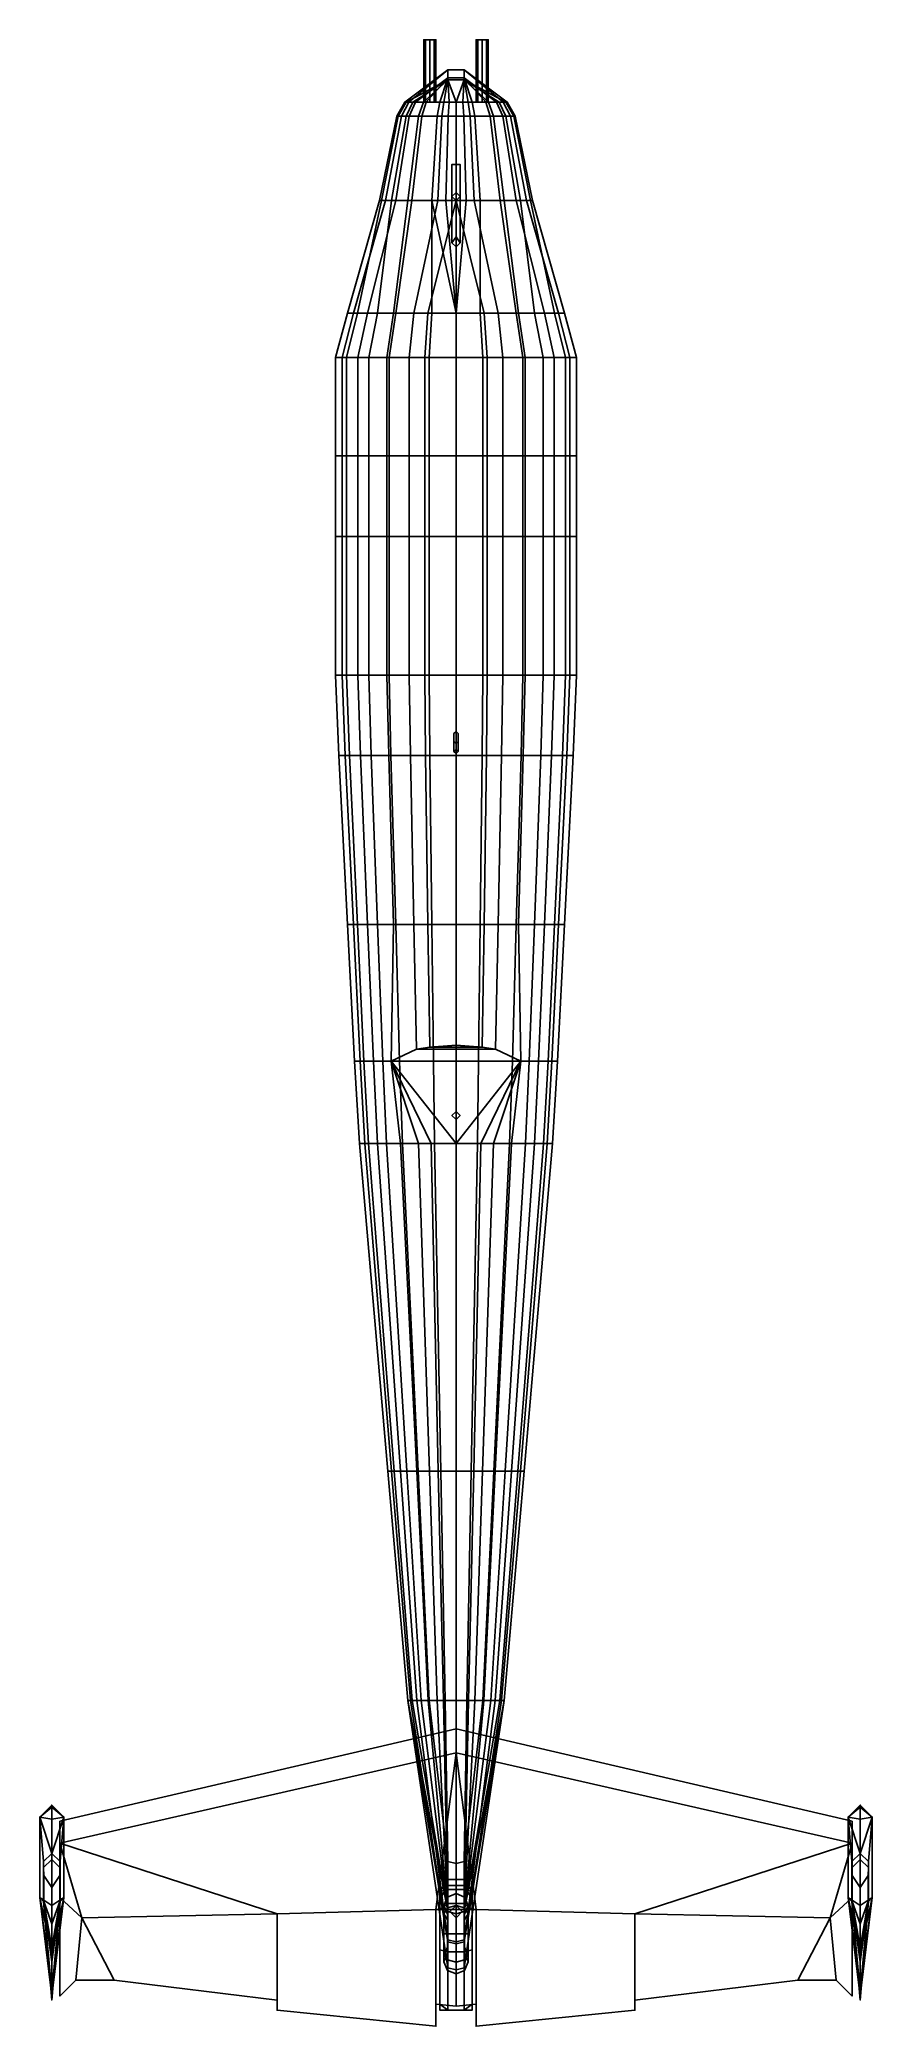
# Model space of a CAD drawing. Extents: x -2.07 to 2.07, y -4.82 to 5.06.
import ezdxf

# ---------------------------------------------------------------- set-up
doc = ezdxf.new("R2010")
doc.units = 0
doc.layers.get('0').update_dxf_attribs({"linetype": 'CONTINUOUS'})

msp = doc.modelspace()

# ---------------------------------------------------------------- linework, layer by layer
for points in [[(-0.1512, 5.06, -0.0488), (-0.16, 5.06, -0.07), (-0.16, 4.75, -0.07), (-0.1512, 4.75, -0.0488)], [(-0.16, 5.06, -0.07), (-0.1512, 5.06, -0.0912), (-0.1512, 4.75, -0.0912), (-0.16, 4.75, -0.07)], [(-0.1512, 5.06, -0.0488), (-0.13, 5.06, -0.1), (-0.1512, 5.06, -0.0912), (-0.16, 5.06, -0.07)], [(-0.13, 5.06, -0.04), (-0.1512, 5.06, -0.0488), (-0.1512, 4.75, -0.0488), (-0.13, 4.75, -0.04)], [(-0.1512, 5.06, -0.0912), (-0.13, 5.06, -0.1), (-0.13, 4.75, -0.1), (-0.1512, 4.75, -0.0912)], [(-0.13, 5.06, -0.04), (-0.1088, 5.06, -0.0912), (-0.13, 5.06, -0.1), (-0.1512, 5.06, -0.0488)], [(-0.1088, 5.06, -0.0488), (-0.13, 5.06, -0.04), (-0.13, 4.75, -0.04), (-0.1088, 4.75, -0.0488)], [(-0.13, 5.06, -0.1), (-0.1088, 5.06, -0.0912), (-0.1088, 4.75, -0.0912), (-0.13, 4.75, -0.1)], [(-0.1088, 5.06, -0.0488), (-0.1, 5.06, -0.07), (-0.1088, 5.06, -0.0912), (-0.13, 5.06, -0.04)], [(-0.1, 5.06, -0.07), (-0.1088, 5.06, -0.0488), (-0.1088, 4.75, -0.0488), (-0.1, 4.75, -0.07)], [(-0.1088, 5.06, -0.0912), (-0.1, 5.06, -0.07), (-0.1, 4.75, -0.07), (-0.1088, 4.75, -0.0912)], [(0.1088, 5.06, -0.0488), (0.1, 5.06, -0.07), (0.1, 4.75, -0.07), (0.1088, 4.75, -0.0488)], [(0.1, 5.06, -0.07), (0.1088, 5.06, -0.0912), (0.1088, 4.75, -0.0912), (0.1, 4.75, -0.07)], [(0.1088, 5.06, -0.0488), (0.13, 5.06, -0.1), (0.1088, 5.06, -0.0912), (0.1, 5.06, -0.07)], [(0.13, 5.06, -0.04), (0.1088, 5.06, -0.0488), (0.1088, 4.75, -0.0488), (0.13, 4.75, -0.04)], [(0.1088, 5.06, -0.0912), (0.13, 5.06, -0.1), (0.13, 4.75, -0.1), (0.1088, 4.75, -0.0912)], [(0.13, 5.06, -0.04), (0.1512, 5.06, -0.0912), (0.13, 5.06, -0.1), (0.1088, 5.06, -0.0488)], [(0.1512, 5.06, -0.0488), (0.13, 5.06, -0.04), (0.13, 4.75, -0.04), (0.1512, 4.75, -0.0488)], [(0.13, 5.06, -0.1), (0.1512, 5.06, -0.0912), (0.1512, 4.75, -0.0912), (0.13, 4.75, -0.1)], [(0.1512, 5.06, -0.0488), (0.16, 5.06, -0.07), (0.1512, 5.06, -0.0912), (0.13, 5.06, -0.04)], [(0.16, 5.06, -0.07), (0.1512, 5.06, -0.0488), (0.1512, 4.75, -0.0488), (0.16, 4.75, -0.07)], [(0.1512, 5.06, -0.0912), (0.16, 5.06, -0.07), (0.16, 4.75, -0.07), (0.1512, 4.75, -0.0912)], [(-0.04, 4.91, 0.05), (-0.04, 4.91, -0.11), (-0.255, 4.75, -0.1205), (-0.255, 4.75, -0.017)], [(-0.255, 4.75, -0.1205), (-0.04, 4.91, -0.11), (-0.04, 4.91, -0.11), (-0.2348, 4.75, -0.2068)], [(-0.2483, 4.75, 0.0463), (-0.04, 4.86, 0.15), (-0.04, 4.91, 0.05), (-0.255, 4.75, -0.017)], [(-0.2483, 4.75, 0.0462), (-0.2147, 4.75, 0.121), (-0.04, 4.86, 0.15), (-0.2483, 4.75, 0.0462)], [(-0.04, 4.91, -0.11), (-0.04, 4.87, -0.24), (-0.2013, 4.75, -0.27), (-0.2348, 4.75, -0.2068)], [(-0.2147, 4.75, 0.121), (-0.161, 4.75, 0.19), (-0.04, 4.86, 0.15), (-0.2147, 4.75, 0.121)], [(-0.04, 4.87, -0.24), (-0.1476, 4.75, -0.3275), (-0.2013, 4.75, -0.27), (-0.04, 4.87, -0.24)], [(-0.161, 4.75, 0.19), (-0.0604, 4.75, 0.2418), (-0.04, 4.86, 0.15), (-0.161, 4.75, 0.19)], [(-0.04, 4.87, -0.24), (-0.0805, 4.75, -0.3792), (-0.1476, 4.75, -0.3275), (-0.04, 4.87, -0.24)], [(-0.04, 4.87, -0.24), (-0.0336, 4.75, -0.3965), (-0.0805, 4.75, -0.3792), (-0.04, 4.87, -0.24)], [(-0.0604, 4.75, 0.2417), (0, 4.75, 0.2532), (-0.04, 4.86, 0.15), (-0.0604, 4.75, 0.2417)], [(0.04, 4.86, 0.15), (0.04, 4.91, 0.05), (-0.04, 4.91, 0.05), (-0.04, 4.86, 0.15)], [(0.04, 4.91, 0.05), (0.04, 4.91, -0.11), (-0.04, 4.91, -0.11), (-0.04, 4.91, 0.05)], [(0.04, 4.91, -0.11), (0.04, 4.87, -0.24), (-0.04, 4.87, -0.24), (-0.04, 4.91, -0.11)], [(0.04, 4.87, -0.24), (0.0335, 4.75, -0.3965), (-0.0336, 4.75, -0.3965), (-0.04, 4.87, -0.24)], [(0, 4.75, 0.2532), (0.04, 4.86, 0.15), (-0.04, 4.86, 0.15), (0, 4.75, 0.2532)], [(0, 4.75, 0.2532), (0.0604, 4.75, 0.2418), (0.04, 4.86, 0.15), (0, 4.75, 0.2532)], [(0.04, 4.87, -0.24), (0.0805, 4.75, -0.3792), (0.0335, 4.75, -0.3965), (0.04, 4.87, -0.24)], [(0.2013, 4.75, -0.27), (0.04, 4.87, -0.24), (0.04, 4.91, -0.11), (0.2348, 4.75, -0.2067)], [(0.2348, 4.75, -0.2068), (0.04, 4.91, -0.11), (0.04, 4.91, -0.11), (0.255, 4.75, -0.1205)], [(0.255, 4.75, -0.017), (0.255, 4.75, -0.1205), (0.04, 4.91, -0.11), (0.04, 4.91, 0.05)], [(0.2483, 4.75, 0.0462), (0.255, 4.75, -0.017), (0.04, 4.91, 0.05), (0.04, 4.86, 0.15)], [(0.04, 4.87, -0.24), (0.1476, 4.75, -0.3275), (0.0805, 4.75, -0.3792), (0.04, 4.87, -0.24)], [(0.04, 4.87, -0.24), (0.2013, 4.75, -0.27), (0.1476, 4.75, -0.3275), (0.04, 4.87, -0.24)], [(0.0604, 4.75, 0.2418), (0.161, 4.75, 0.19), (0.04, 4.86, 0.15), (0.0604, 4.75, 0.2418)], [(0.161, 4.75, 0.19), (0.2147, 4.75, 0.121), (0.04, 4.86, 0.15), (0.161, 4.75, 0.19)], [(0.2147, 4.75, 0.121), (0.2483, 4.75, 0.0463), (0.04, 4.86, 0.15), (0.2147, 4.75, 0.121)], [(-0.2949, 4.68, -0.123), (-0.255, 4.75, -0.1205), (-0.2348, 4.75, -0.2067), (-0.2716, 4.68, -0.2226)], [(-0.2949, 4.68, -0.0034), (-0.255, 4.75, -0.017), (-0.255, 4.75, -0.1205), (-0.2949, 4.68, -0.123)], [(-0.2871, 4.68, 0.0696), (-0.2483, 4.75, 0.0462), (-0.255, 4.75, -0.017), (-0.2949, 4.68, -0.0034)], [(-0.2483, 4.68, 0.1559), (-0.2147, 4.75, 0.121), (-0.2483, 4.75, 0.0462), (-0.2871, 4.68, 0.0696)], [(-0.2716, 4.68, -0.2226), (-0.2348, 4.75, -0.2067), (-0.2013, 4.75, -0.27), (-0.2328, 4.68, -0.2956)], [(-0.1862, 4.68, 0.2356), (-0.161, 4.75, 0.19), (-0.2147, 4.75, 0.121), (-0.2483, 4.68, 0.1559)], [(-0.2328, 4.68, -0.2956), (-0.2013, 4.75, -0.27), (-0.1476, 4.75, -0.3275), (-0.1707, 4.68, -0.362)], [(-0.0698, 4.68, 0.2954), (-0.0604, 4.75, 0.2417), (-0.161, 4.75, 0.19), (-0.1862, 4.68, 0.2356)], [(-0.1707, 4.68, -0.362), (-0.1476, 4.75, -0.3275), (-0.0805, 4.75, -0.3792), (-0.0931, 4.68, -0.4218)], [(-0.0931, 4.68, -0.4218), (-0.0805, 4.75, -0.3792), (-0.0336, 4.75, -0.3965), (-0.0388, 4.68, -0.4417)], [(0, 4.68, 0.3086), (0, 4.75, 0.2533), (-0.0604, 4.75, 0.2417), (-0.0698, 4.68, 0.2954)], [(-0.0388, 4.68, -0.4417), (-0.0336, 4.75, -0.3965), (0.0335, 4.75, -0.3965), (0.0388, 4.68, -0.4417)], [(0.0698, 4.68, 0.2954), (0.0604, 4.75, 0.2418), (0, 4.75, 0.2533), (0, 4.68, 0.3086)], [(0.0388, 4.68, -0.4417), (0.0335, 4.75, -0.3965), (0.0805, 4.75, -0.3792), (0.0931, 4.68, -0.4218)], [(0.1862, 4.68, 0.2356), (0.161, 4.75, 0.19), (0.0604, 4.75, 0.2418), (0.0698, 4.68, 0.2954)], [(0.0931, 4.68, -0.4218), (0.0805, 4.75, -0.3792), (0.1476, 4.75, -0.3275), (0.1707, 4.68, -0.362)], [(0.1707, 4.68, -0.362), (0.1476, 4.75, -0.3275), (0.2013, 4.75, -0.27), (0.2328, 4.68, -0.2956)], [(0.2483, 4.68, 0.1559), (0.2147, 4.75, 0.121), (0.161, 4.75, 0.19), (0.1862, 4.68, 0.2356)], [(0.2328, 4.68, -0.2956), (0.2013, 4.75, -0.27), (0.2348, 4.75, -0.2067), (0.2716, 4.68, -0.2226)], [(0.2871, 4.68, 0.0696), (0.2483, 4.75, 0.0462), (0.2147, 4.75, 0.121), (0.2483, 4.68, 0.1559)], [(0.2716, 4.68, -0.2226), (0.2348, 4.75, -0.2067), (0.255, 4.75, -0.1205), (0.2949, 4.68, -0.123)], [(0.2949, 4.68, -0.0034), (0.255, 4.75, -0.017), (0.2483, 4.75, 0.0462), (0.2871, 4.68, 0.0696)], [(0.2949, 4.68, -0.123), (0.255, 4.75, -0.1205), (0.255, 4.75, -0.017), (0.2949, 4.68, -0.0034)], [(-0.2949, 4.68, -0.0034), (-0.38, 4.26, 0.04), (-0.37, 4.26, 0.15), (-0.2871, 4.68, 0.0696)], [(-0.2949, 4.68, -0.123), (-0.38, 4.26, -0.14), (-0.38, 4.26, 0.04), (-0.2949, 4.68, -0.0034)], [(-0.2716, 4.68, -0.2226), (-0.35, 4.26, -0.29), (-0.38, 4.26, -0.14), (-0.2949, 4.68, -0.123)], [(-0.2871, 4.68, 0.0696), (-0.37, 4.26, 0.15), (-0.32, 4.26, 0.28), (-0.2483, 4.68, 0.1559)], [(-0.2328, 4.68, -0.2956), (-0.3, 4.26, -0.4), (-0.35, 4.26, -0.29), (-0.2716, 4.68, -0.2226)], [(-0.2483, 4.68, 0.1559), (-0.32, 4.26, 0.28), (-0.24, 4.26, 0.4), (-0.1862, 4.68, 0.2356)], [(-0.1707, 4.68, -0.362), (-0.22, 4.26, -0.5), (-0.3, 4.26, -0.4), (-0.2328, 4.68, -0.2956)], [(-0.1862, 4.68, 0.2356), (-0.24, 4.26, 0.4), (-0.09, 4.26, 0.49), (-0.0698, 4.68, 0.2954)], [(-0.0931, 4.68, -0.4218), (-0.12, 4.26, -0.59), (-0.22, 4.26, -0.5), (-0.1707, 4.68, -0.362)], [(-0.0388, 4.68, -0.4417), (-0.05, 4.26, -0.62), (-0.12, 4.26, -0.59), (-0.0931, 4.68, -0.4218)], [(-0.0698, 4.68, 0.2954), (-0.09, 4.26, 0.49), (0, 4.26, 0.51), (0, 4.68, 0.3086)], [(0.0388, 4.68, -0.4417), (0.05, 4.26, -0.62), (-0.05, 4.26, -0.62), (-0.0388, 4.68, -0.4417)], [(0, 4.68, 0.3086), (0, 4.26, 0.51), (0.09, 4.26, 0.49), (0.0698, 4.68, 0.2954)], [(0.0931, 4.68, -0.4218), (0.12, 4.26, -0.59), (0.05, 4.26, -0.62), (0.0388, 4.68, -0.4417)], [(0.0698, 4.68, 0.2954), (0.09, 4.26, 0.49), (0.24, 4.26, 0.4), (0.1862, 4.68, 0.2356)], [(0.1707, 4.68, -0.362), (0.22, 4.26, -0.5), (0.12, 4.26, -0.59), (0.0931, 4.68, -0.4218)], [(0.2328, 4.68, -0.2956), (0.3, 4.26, -0.4), (0.22, 4.26, -0.5), (0.1707, 4.68, -0.362)], [(0.1862, 4.68, 0.2356), (0.24, 4.26, 0.4), (0.32, 4.26, 0.28), (0.2483, 4.68, 0.1559)], [(0.2716, 4.68, -0.2226), (0.35, 4.26, -0.29), (0.3, 4.26, -0.4), (0.2328, 4.68, -0.2956)], [(0.2483, 4.68, 0.1559), (0.32, 4.26, 0.28), (0.37, 4.26, 0.15), (0.2871, 4.68, 0.0696)], [(0.2949, 4.68, -0.123), (0.38, 4.26, -0.14), (0.35, 4.26, -0.29), (0.2716, 4.68, -0.2226)], [(0.2871, 4.68, 0.0696), (0.37, 4.26, 0.15), (0.38, 4.26, 0.04), (0.2949, 4.68, -0.0034)], [(0.2949, 4.68, -0.0034), (0.38, 4.26, 0.04), (0.38, 4.26, -0.14), (0.2949, 4.68, -0.123)], [(0, 4.44, 0.69), (-0.02, 4.44, 0.67), (-0.02, 4.05, 0.67), (0, 4.03, 0.69)], [(-0.02, 4.44, 0.67), (0, 4.44, 0.65), (0, 4.08, 0.65), (-0.02, 4.05, 0.67)], [(0.02, 4.44, 0.67), (0, 4.44, 0.65), (-0.02, 4.44, 0.67), (0, 4.44, 0.69)], [(0.02, 4.44, 0.67), (0, 4.44, 0.69), (0, 4.03, 0.69), (0.02, 4.05, 0.67)], [(0, 4.44, 0.65), (0.02, 4.44, 0.67), (0.02, 4.05, 0.67), (0, 4.08, 0.65)], [(-0.38, 4.26, -0.14), (-0.54, 3.7, -0.1022), (-0.54, 3.7, 0.3983), (-0.38, 4.26, 0.04)], [(-0.35, 4.26, -0.29), (-0.51, 3.7, -0.2403), (-0.54, 3.7, -0.1022), (-0.38, 4.26, -0.14)], [(-0.38, 4.26, 0.04), (-0.54, 3.7, 0.3983), (-0.49, 3.7, 0.5623), (-0.37, 4.26, 0.15)], [(-0.3, 4.26, -0.4), (-0.44, 3.7, -0.4042), (-0.51, 3.7, -0.2403), (-0.35, 4.26, -0.29)], [(-0.37, 4.26, 0.15), (-0.49, 3.7, 0.5623), (-0.39, 3.7, 0.7436), (-0.32, 4.26, 0.28)], [(-0.22, 4.26, -0.5), (-0.3, 3.7, -0.5682), (-0.44, 3.7, -0.4042), (-0.3, 4.26, -0.4)], [(-0.32, 4.26, 0.28), (-0.39, 3.7, 0.7436), (-0.31, 3.7, 0.8385), (-0.24, 4.26, 0.4)], [(-0.24, 4.26, 0.4), (-0.31, 3.7, 0.8385), (-0.21, 3.7, 0.8989), (-0.09, 4.26, 0.49)], [(-0.12, 4.26, -0.59), (-0.12, 3.7, -0.6804), (-0.3, 3.7, -0.5682), (-0.22, 4.26, -0.5)], [(-0.09, 4.26, 0.49), (-0.21, 3.7, 0.8989), (-0.14, 3.7, 0.9248), (0, 4.26, 0.51)], [(0, 4.26, 0.51), (-0.14, 3.7, 0.9248), (0, 3.7, 0.9507), (0, 4.26, 0.51)], [(-0.12, 4.26, -0.59), (0, 3.7, -0.689), (-0.12, 3.7, -0.6804), (-0.12, 4.26, -0.59)], [(-0.12, 4.26, -0.59), (-0.05, 4.26, -0.62), (0, 3.7, -0.689), (-0.12, 4.26, -0.59)], [(-0.05, 4.26, -0.62), (0.05, 4.26, -0.62), (0, 3.7, -0.689), (-0.05, 4.26, -0.62)], [(0, 4.3, 0.49), (-0.02, 4.28, 0.48), (-0.02, 4.28, 0.67), (0, 4.3, 0.65)], [(-0.02, 4.28, 0.48), (0, 4.26, 0.51), (0, 4.26, 0.65), (-0.02, 4.28, 0.67)], [(0.02, 4.28, 0.48), (0, 4.3, 0.49), (0, 4.3, 0.65), (0.02, 4.28, 0.67)], [(0, 4.26, 0.51), (0.02, 4.28, 0.48), (0.02, 4.28, 0.67), (0, 4.26, 0.65)], [(0.12, 4.26, -0.59), (0.12, 3.7, -0.6804), (0, 3.7, -0.689), (0.05, 4.26, -0.62)], [(0, 4.26, 0.51), (0.14, 3.7, 0.9248), (0.21, 3.7, 0.8989), (0.09, 4.26, 0.49)], [(0, 4.26, 0.51), (0, 3.7, 0.9507), (0.14, 3.7, 0.9248), (0, 4.26, 0.51)], [(0.09, 4.26, 0.49), (0.21, 3.7, 0.8989), (0.31, 3.7, 0.8385), (0.24, 4.26, 0.4)], [(0.22, 4.26, -0.5), (0.3, 3.7, -0.5682), (0.12, 3.7, -0.6804), (0.12, 4.26, -0.59)], [(0.3, 4.26, -0.4), (0.44, 3.7, -0.4042), (0.3, 3.7, -0.5682), (0.22, 4.26, -0.5)], [(0.24, 4.26, 0.4), (0.31, 3.7, 0.8385), (0.39, 3.7, 0.7436), (0.32, 4.26, 0.28)], [(0.35, 4.26, -0.29), (0.51, 3.7, -0.2403), (0.44, 3.7, -0.4042), (0.3, 4.26, -0.4)], [(0.32, 4.26, 0.28), (0.39, 3.7, 0.7436), (0.49, 3.7, 0.5623), (0.37, 4.26, 0.15)], [(0.38, 4.26, -0.14), (0.54, 3.7, -0.1022), (0.51, 3.7, -0.2403), (0.35, 4.26, -0.29)], [(0.37, 4.26, 0.15), (0.49, 3.7, 0.5623), (0.54, 3.7, 0.3983), (0.38, 4.26, 0.04)], [(0.38, 4.26, 0.04), (0.54, 3.7, 0.3983), (0.54, 3.7, -0.1022), (0.38, 4.26, -0.14)], [(-0.5994, 3.48, 0.4073), (-0.54, 3.7, 0.3983), (-0.54, 3.7, -0.1022), (-0.5994, 3.48, -0.1177)], [(-0.5994, 3.48, -0.1177), (-0.54, 3.7, -0.1022), (-0.51, 3.7, -0.2403), (-0.5661, 3.48, -0.2625)], [(-0.5439, 3.48, 0.5792), (-0.49, 3.7, 0.5623), (-0.54, 3.7, 0.3983), (-0.5994, 3.48, 0.4073)], [(-0.5661, 3.48, -0.2625), (-0.51, 3.7, -0.2403), (-0.44, 3.7, -0.4042), (-0.4884, 3.48, -0.4344)], [(-0.4329, 3.48, 0.7692), (-0.39, 3.7, 0.7436), (-0.49, 3.7, 0.5623), (-0.5439, 3.48, 0.5792)], [(-0.4884, 3.48, -0.4344), (-0.44, 3.7, -0.4042), (-0.3, 3.7, -0.5682), (-0.333, 3.48, -0.6064)], [(-0.3441, 3.48, 0.8688), (-0.31, 3.7, 0.8385), (-0.39, 3.7, 0.7436), (-0.4329, 3.48, 0.7692)], [(-0.2331, 3.48, 0.9322), (-0.21, 3.7, 0.8989), (-0.31, 3.7, 0.8385), (-0.3441, 3.48, 0.8688)], [(-0.333, 3.48, -0.6064), (-0.3, 3.7, -0.5682), (-0.12, 3.7, -0.6804), (-0.1332, 3.48, -0.724)], [(-0.1554, 3.48, 0.9593), (-0.14, 3.7, 0.9248), (-0.21, 3.7, 0.8989), (-0.2331, 3.48, 0.9322)], [(0, 3.48, 0.9864), (0, 3.7, 0.9507), (-0.14, 3.7, 0.9248), (-0.1554, 3.48, 0.9593)], [(-0.1332, 3.48, -0.724), (-0.12, 3.7, -0.6804), (0, 3.7, -0.689), (0, 3.48, -0.7331)], [(0, 3.48, -0.7331), (0, 3.7, -0.689), (0.12, 3.7, -0.6804), (0.1332, 3.48, -0.724)], [(0.1554, 3.48, 0.9593), (0.14, 3.7, 0.9248), (0, 3.7, 0.9507), (0, 3.48, 0.9864)], [(0.1332, 3.48, -0.724), (0.12, 3.7, -0.6804), (0.3, 3.7, -0.5682), (0.333, 3.48, -0.6064)], [(0.2331, 3.48, 0.9322), (0.21, 3.7, 0.8989), (0.14, 3.7, 0.9248), (0.1554, 3.48, 0.9593)], [(0.3441, 3.48, 0.8688), (0.31, 3.7, 0.8385), (0.21, 3.7, 0.8989), (0.2331, 3.48, 0.9322)], [(0.333, 3.48, -0.6064), (0.3, 3.7, -0.5682), (0.44, 3.7, -0.4042), (0.4884, 3.48, -0.4344)], [(0.4329, 3.48, 0.7692), (0.39, 3.7, 0.7436), (0.31, 3.7, 0.8385), (0.3441, 3.48, 0.8688)], [(0.5439, 3.48, 0.5792), (0.49, 3.7, 0.5623), (0.39, 3.7, 0.7436), (0.4329, 3.48, 0.7692)], [(0.4884, 3.48, -0.4344), (0.44, 3.7, -0.4042), (0.51, 3.7, -0.2403), (0.5661, 3.48, -0.2625)], [(0.5994, 3.48, 0.4073), (0.54, 3.7, 0.3983), (0.49, 3.7, 0.5623), (0.5439, 3.48, 0.5792)], [(0.5661, 3.48, -0.2625), (0.51, 3.7, -0.2403), (0.54, 3.7, -0.1022), (0.5994, 3.48, -0.1177)], [(0.5994, 3.48, -0.1177), (0.54, 3.7, -0.1022), (0.54, 3.7, 0.3983), (0.5994, 3.48, 0.4073)], [(-0.5994, 3.48, -0.1177), (-0.5994, 2.99, -0.13), (-0.5994, 2.99, 0.45), (-0.5994, 3.48, 0.4073)], [(-0.5661, 3.48, -0.2625), (-0.5661, 2.99, -0.29), (-0.5994, 2.99, -0.13), (-0.5994, 3.48, -0.1177)], [(-0.5994, 3.48, 0.4073), (-0.5994, 2.99, 0.45), (-0.5439, 2.99, 0.64), (-0.5439, 3.48, 0.5792)], [(-0.4884, 3.48, -0.4344), (-0.4884, 2.99, -0.48), (-0.5661, 2.99, -0.29), (-0.5661, 3.48, -0.2625)], [(-0.5439, 3.48, 0.5792), (-0.5439, 2.99, 0.64), (-0.4329, 2.99, 0.85), (-0.4329, 3.48, 0.7692)], [(-0.333, 3.48, -0.6064), (-0.333, 2.99, -0.67), (-0.4884, 2.99, -0.48), (-0.4884, 3.48, -0.4344)], [(-0.4329, 3.48, 0.7692), (-0.4329, 2.99, 0.85), (-0.3441, 2.99, 0.96), (-0.3441, 3.48, 0.8688)], [(-0.3441, 3.48, 0.8688), (-0.3441, 2.99, 0.96), (-0.2331, 2.99, 1.03), (-0.2331, 3.48, 0.9322)], [(-0.1332, 3.48, -0.724), (-0.1332, 2.99, -0.8), (-0.333, 2.99, -0.67), (-0.333, 3.48, -0.6064)], [(-0.2331, 3.48, 0.9322), (-0.2331, 2.99, 1.03), (-0.1554, 2.99, 1.06), (-0.1554, 3.48, 0.9593)], [(-0.1554, 3.48, 0.9593), (-0.1554, 2.99, 1.06), (0, 2.99, 1.09), (0, 3.48, 0.9864)], [(0, 3.48, -0.7331), (0, 2.99, -0.81), (-0.1332, 2.99, -0.8), (-0.1332, 3.48, -0.724)], [(0.1332, 3.48, -0.724), (0.1332, 2.99, -0.8), (0, 2.99, -0.81), (0, 3.48, -0.7331)], [(0, 3.48, 0.9864), (0, 2.99, 1.09), (0.1554, 2.99, 1.06), (0.1554, 3.48, 0.9593)], [(0.333, 3.48, -0.6064), (0.333, 2.99, -0.67), (0.1332, 2.99, -0.8), (0.1332, 3.48, -0.724)], [(0.1554, 3.48, 0.9593), (0.1554, 2.99, 1.06), (0.2331, 2.99, 1.03), (0.2331, 3.48, 0.9322)], [(0.2331, 3.48, 0.9322), (0.2331, 2.99, 1.03), (0.3441, 2.99, 0.96), (0.3441, 3.48, 0.8688)], [(0.4884, 3.48, -0.4344), (0.4884, 2.99, -0.48), (0.333, 2.99, -0.67), (0.333, 3.48, -0.6064)], [(0.3441, 3.48, 0.8688), (0.3441, 2.99, 0.96), (0.4329, 2.99, 0.85), (0.4329, 3.48, 0.7692)], [(0.4329, 3.48, 0.7692), (0.4329, 2.99, 0.85), (0.5439, 2.99, 0.64), (0.5439, 3.48, 0.5792)], [(0.5661, 3.48, -0.2625), (0.5661, 2.99, -0.29), (0.4884, 2.99, -0.48), (0.4884, 3.48, -0.4344)], [(0.5439, 3.48, 0.5792), (0.5439, 2.99, 0.64), (0.5994, 2.99, 0.45), (0.5994, 3.48, 0.4073)], [(0.5994, 3.48, -0.1177), (0.5994, 2.99, -0.13), (0.5661, 2.99, -0.29), (0.5661, 3.48, -0.2625)], [(0.5994, 3.48, 0.4073), (0.5994, 2.99, 0.45), (0.5994, 2.99, -0.13), (0.5994, 3.48, -0.1177)], [(-0.5661, 2.99, -0.29), (-0.5661, 2.59, -0.29), (-0.5994, 2.59, -0.13), (-0.5994, 2.99, -0.13)], [(-0.5994, 2.99, -0.13), (-0.5994, 2.59, -0.13), (-0.5994, 2.59, 0.45), (-0.5994, 2.99, 0.45)], [(-0.5994, 2.99, 0.45), (-0.5994, 2.59, 0.45), (-0.5439, 2.59, 0.64), (-0.5439, 2.99, 0.64)], [(-0.4884, 2.99, -0.48), (-0.4884, 2.59, -0.48), (-0.5661, 2.59, -0.29), (-0.5661, 2.99, -0.29)], [(-0.5439, 2.99, 0.64), (-0.5439, 2.59, 0.64), (-0.4329, 2.59, 0.85), (-0.4329, 2.99, 0.85)], [(-0.333, 2.99, -0.67), (-0.333, 2.59, -0.67), (-0.4884, 2.59, -0.48), (-0.4884, 2.99, -0.48)], [(-0.4329, 2.99, 0.85), (-0.4329, 2.59, 0.85), (-0.3441, 2.59, 0.96), (-0.3441, 2.99, 0.96)], [(-0.3441, 2.99, 0.96), (-0.3441, 2.59, 0.96), (-0.2331, 2.59, 1.03), (-0.2331, 2.99, 1.03)], [(-0.1332, 2.99, -0.8), (-0.1332, 2.59, -0.8), (-0.333, 2.59, -0.67), (-0.333, 2.99, -0.67)], [(-0.2331, 2.99, 1.03), (-0.2331, 2.59, 1.03), (-0.1554, 2.59, 1.06), (-0.1554, 2.99, 1.06)], [(-0.1554, 2.99, 1.06), (-0.1554, 2.59, 1.06), (0, 2.59, 1.09), (0, 2.99, 1.09)], [(0, 2.99, -0.81), (0, 2.59, -0.81), (-0.1332, 2.59, -0.8), (-0.1332, 2.99, -0.8)], [(0, 2.99, 1.09), (0, 2.59, 1.09), (0.1554, 2.59, 1.06), (0.1554, 2.99, 1.06)], [(0.1332, 2.99, -0.8), (0.1332, 2.59, -0.8), (0, 2.59, -0.81), (0, 2.99, -0.81)], [(0.333, 2.99, -0.67), (0.333, 2.59, -0.67), (0.1332, 2.59, -0.8), (0.1332, 2.99, -0.8)], [(0.1554, 2.99, 1.06), (0.1554, 2.59, 1.06), (0.2331, 2.59, 1.03), (0.2331, 2.99, 1.03)], [(0.2331, 2.99, 1.03), (0.2331, 2.59, 1.03), (0.3441, 2.59, 0.96), (0.3441, 2.99, 0.96)], [(0.4884, 2.99, -0.48), (0.4884, 2.59, -0.48), (0.333, 2.59, -0.67), (0.333, 2.99, -0.67)], [(0.3441, 2.99, 0.96), (0.3441, 2.59, 0.96), (0.4329, 2.59, 0.85), (0.4329, 2.99, 0.85)], [(0.4329, 2.99, 0.85), (0.4329, 2.59, 0.85), (0.5439, 2.59, 0.64), (0.5439, 2.99, 0.64)], [(0.5661, 2.99, -0.29), (0.5661, 2.59, -0.29), (0.4884, 2.59, -0.48), (0.4884, 2.99, -0.48)], [(0.5439, 2.99, 0.64), (0.5439, 2.59, 0.64), (0.5994, 2.59, 0.45), (0.5994, 2.99, 0.45)], [(0.5994, 2.99, -0.13), (0.5994, 2.59, -0.13), (0.5661, 2.59, -0.29), (0.5661, 2.99, -0.29)], [(0.5994, 2.99, 0.45), (0.5994, 2.59, 0.45), (0.5994, 2.59, -0.13), (0.5994, 2.99, -0.13)], [(-0.5994, 2.59, -0.13), (-0.5994, 1.9, -0.13), (-0.5994, 1.9, 0.45), (-0.5994, 2.59, 0.45)], [(-0.5661, 2.59, -0.29), (-0.5661, 1.9, -0.29), (-0.5994, 1.9, -0.13), (-0.5994, 2.59, -0.13)], [(-0.5994, 2.59, 0.45), (-0.5994, 1.9, 0.45), (-0.5439, 1.9, 0.64), (-0.5439, 2.59, 0.64)], [(-0.4884, 2.59, -0.48), (-0.4884, 1.9, -0.48), (-0.5661, 1.9, -0.29), (-0.5661, 2.59, -0.29)], [(-0.5439, 2.59, 0.64), (-0.5439, 1.9, 0.64), (-0.4329, 1.9, 0.85), (-0.4329, 2.59, 0.85)], [(-0.333, 2.59, -0.67), (-0.333, 1.9, -0.67), (-0.4884, 1.9, -0.48), (-0.4884, 2.59, -0.48)], [(-0.4329, 2.59, 0.85), (-0.4329, 1.9, 0.85), (-0.3441, 1.9, 0.96), (-0.3441, 2.59, 0.96)], [(-0.3441, 2.59, 0.96), (-0.3441, 1.9, 0.96), (-0.2331, 1.9, 1.03), (-0.2331, 2.59, 1.03)], [(-0.1332, 2.59, -0.8), (-0.1332, 1.9, -0.8), (-0.333, 1.9, -0.67), (-0.333, 2.59, -0.67)], [(-0.2331, 2.59, 1.03), (-0.2331, 1.9, 1.03), (-0.1554, 1.9, 1.06), (-0.1554, 2.59, 1.06)], [(-0.1554, 2.59, 1.06), (-0.1554, 1.9, 1.06), (0, 1.9, 1.09), (0, 2.59, 1.09)], [(0, 2.59, -0.81), (0, 1.9, -0.81), (-0.1332, 1.9, -0.8), (-0.1332, 2.59, -0.8)], [(0.1332, 2.59, -0.8), (0.1332, 1.9, -0.8), (0, 1.9, -0.81), (0, 2.59, -0.81)], [(0, 2.59, 1.09), (0, 1.9, 1.09), (0.1554, 1.9, 1.06), (0.1554, 2.59, 1.06)], [(0.333, 2.59, -0.67), (0.333, 1.9, -0.67), (0.1332, 1.9, -0.8), (0.1332, 2.59, -0.8)], [(0.1554, 2.59, 1.06), (0.1554, 1.9, 1.06), (0.2331, 1.9, 1.03), (0.2331, 2.59, 1.03)], [(0.2331, 2.59, 1.03), (0.2331, 1.9, 1.03), (0.3441, 1.9, 0.96), (0.3441, 2.59, 0.96)], [(0.4884, 2.59, -0.48), (0.4884, 1.9, -0.48), (0.333, 1.9, -0.67), (0.333, 2.59, -0.67)], [(0.3441, 2.59, 0.96), (0.3441, 1.9, 0.96), (0.4329, 1.9, 0.85), (0.4329, 2.59, 0.85)], [(0.4329, 2.59, 0.85), (0.4329, 1.9, 0.85), (0.5439, 1.9, 0.64), (0.5439, 2.59, 0.64)], [(0.5661, 2.59, -0.29), (0.5661, 1.9, -0.29), (0.4884, 1.9, -0.48), (0.4884, 2.59, -0.48)], [(0.5439, 2.59, 0.64), (0.5439, 1.9, 0.64), (0.5994, 1.9, 0.45), (0.5994, 2.59, 0.45)], [(0.5994, 2.59, -0.13), (0.5994, 1.9, -0.13), (0.5661, 1.9, -0.29), (0.5661, 2.59, -0.29)], [(0.5994, 2.59, 0.45), (0.5994, 1.9, 0.45), (0.5994, 1.9, -0.13), (0.5994, 2.59, -0.13)], [(-0.5994, 1.9, -0.13), (-0.5832, 1.5, -0.1273), (-0.5832, 1.5, 0.4405), (-0.5994, 1.9, 0.45)], [(-0.5661, 1.9, -0.29), (-0.5508, 1.5, -0.2839), (-0.5832, 1.5, -0.1273), (-0.5994, 1.9, -0.13)], [(-0.5994, 1.9, 0.45), (-0.5832, 1.5, 0.4405), (-0.5292, 1.5, 0.6265), (-0.5439, 1.9, 0.64)], [(-0.4884, 1.9, -0.48), (-0.4752, 1.5, -0.4699), (-0.5508, 1.5, -0.2839), (-0.5661, 1.9, -0.29)], [(-0.5439, 1.9, 0.64), (-0.5292, 1.5, 0.6265), (-0.4212, 1.5, 0.8321), (-0.4329, 1.9, 0.85)], [(-0.333, 1.9, -0.67), (-0.324, 1.5, -0.6559), (-0.4752, 1.5, -0.4699), (-0.4884, 1.9, -0.48)], [(-0.4329, 1.9, 0.85), (-0.4212, 1.5, 0.8321), (-0.3348, 1.5, 0.9397), (-0.3441, 1.9, 0.96)], [(-0.3441, 1.9, 0.96), (-0.3348, 1.5, 0.9397), (-0.2268, 1.5, 1.0083), (-0.2331, 1.9, 1.03)], [(-0.1332, 1.9, -0.8), (-0.1296, 1.5, -0.7831), (-0.324, 1.5, -0.6559), (-0.333, 1.9, -0.67)], [(-0.2331, 1.9, 1.03), (-0.2268, 1.5, 1.0083), (-0.1512, 1.5, 1.0376), (-0.1554, 1.9, 1.06)], [(-0.1554, 1.9, 1.06), (-0.1512, 1.5, 1.0376), (0, 1.5, 1.067), (0, 1.9, 1.09)], [(0, 1.9, -0.81), (0, 1.5, -0.7929), (-0.1296, 1.5, -0.7831), (-0.1332, 1.9, -0.8)], [(0.1332, 1.9, -0.8), (0.1296, 1.5, -0.7831), (0, 1.5, -0.7929), (0, 1.9, -0.81)], [(0, 1.9, 1.09), (0, 1.5, 1.067), (0.1512, 1.5, 1.0376), (0.1554, 1.9, 1.06)], [(0.333, 1.9, -0.67), (0.324, 1.5, -0.6559), (0.1296, 1.5, -0.7831), (0.1332, 1.9, -0.8)], [(0.1554, 1.9, 1.06), (0.1512, 1.5, 1.0376), (0.2268, 1.5, 1.0083), (0.2331, 1.9, 1.03)], [(0.2331, 1.9, 1.03), (0.2268, 1.5, 1.0083), (0.3348, 1.5, 0.9397), (0.3441, 1.9, 0.96)], [(0.4884, 1.9, -0.48), (0.4752, 1.5, -0.4699), (0.324, 1.5, -0.6559), (0.333, 1.9, -0.67)], [(0.3441, 1.9, 0.96), (0.3348, 1.5, 0.9397), (0.4212, 1.5, 0.8321), (0.4329, 1.9, 0.85)], [(0.4329, 1.9, 0.85), (0.4212, 1.5, 0.8321), (0.5292, 1.5, 0.6265), (0.5439, 1.9, 0.64)], [(0.5661, 1.9, -0.29), (0.5508, 1.5, -0.2839), (0.4752, 1.5, -0.4699), (0.4884, 1.9, -0.48)], [(0.5439, 1.9, 0.64), (0.5292, 1.5, 0.6265), (0.5832, 1.5, 0.4405), (0.5994, 1.9, 0.45)], [(0.5994, 1.9, -0.13), (0.5832, 1.5, -0.1273), (0.5508, 1.5, -0.2839), (0.5661, 1.9, -0.29)], [(0.5994, 1.9, 0.45), (0.5832, 1.5, 0.4405), (0.5832, 1.5, -0.1273), (0.5994, 1.9, -0.13)], [(0, 1.62, 1.07), (-0.01, 1.61, 1.07), (-0.01, 1.52, 1.89), (0, 1.53, 1.89)], [(-0.01, 1.61, 1.07), (-0.01, 1.57, 1.06), (-0.01, 1.52, 1.89)], [(0.01, 1.61, 1.07), (0, 1.62, 1.07), (0, 1.53, 1.89), (0.01, 1.52, 1.89)], [(0.01, 1.57, 1.06), (0.01, 1.61, 1.07), (0.01, 1.52, 1.89)], [(-0.54, 0.66, 0.3272), (-0.5832, 1.5, 0.4405), (-0.5832, 1.5, -0.1273), (-0.54, 0.66, -0.1977)], [(-0.54, 0.66, -0.1977), (-0.5832, 1.5, -0.1273), (-0.5508, 1.5, -0.2839), (-0.51, 0.66, -0.3424)], [(-0.49, 0.66, 0.4992), (-0.5292, 1.5, 0.6265), (-0.5832, 1.5, 0.4405), (-0.54, 0.66, 0.3272)], [(-0.51, 0.66, -0.3424), (-0.5508, 1.5, -0.2839), (-0.4752, 1.5, -0.4699), (-0.44, 0.66, -0.5144)], [(-0.39, 0.66, 0.6893), (-0.4212, 1.5, 0.8321), (-0.5292, 1.5, 0.6265), (-0.49, 0.66, 0.4992)], [(-0.44, 0.66, -0.5144), (-0.4752, 1.5, -0.4699), (-0.324, 1.5, -0.6559), (-0.3, 0.66, -0.6864)], [(-0.31, 0.66, 0.7888), (-0.3348, 1.5, 0.9397), (-0.4212, 1.5, 0.8321), (-0.39, 0.66, 0.6893)], [(-0.21, 0.66, 0.8522), (-0.2268, 1.5, 1.0083), (-0.3348, 1.5, 0.9397), (-0.31, 0.66, 0.7888)], [(-0.3, 0.66, -0.6864), (-0.324, 1.5, -0.6559), (-0.1296, 1.5, -0.7831), (-0.12, 0.66, -0.804)], [(-0.14, 0.66, 0.8793), (-0.1512, 1.5, 1.0376), (-0.2268, 1.5, 1.0083), (-0.21, 0.66, 0.8522)], [(0, 0.66, 0.9064), (0, 1.5, 1.067), (-0.1512, 1.5, 1.0376), (-0.14, 0.66, 0.8793)], [(-0.12, 0.66, -0.804), (-0.1296, 1.5, -0.7831), (0, 1.5, -0.7929), (0, 0.66, -0.8131)], [(-0.01, 1.57, 1.06), (0, 1.56, 1.07), (0, 1.51, 1.89), (-0.01, 1.52, 1.89)], [(0, 1.53, 1.89), (-0.01, 1.52, 1.89), (0, 1.51, 1.89), (0.01, 1.52, 1.89)], [(0, 1.56, 1.07), (0.01, 1.57, 1.06), (0.01, 1.52, 1.89), (0, 1.51, 1.89)], [(0, 0.66, -0.8131), (0, 1.5, -0.7929), (0.1296, 1.5, -0.7831), (0.12, 0.66, -0.804)], [(0.14, 0.66, 0.8793), (0.1512, 1.5, 1.0376), (0, 1.5, 1.067), (0, 0.66, 0.9064)], [(0.12, 0.66, -0.804), (0.1296, 1.5, -0.7831), (0.324, 1.5, -0.6559), (0.3, 0.66, -0.6864)], [(0.21, 0.66, 0.8522), (0.2268, 1.5, 1.0083), (0.1512, 1.5, 1.0376), (0.14, 0.66, 0.8793)], [(0.31, 0.66, 0.7888), (0.3348, 1.5, 0.9397), (0.2268, 1.5, 1.0083), (0.21, 0.66, 0.8522)], [(0.3, 0.66, -0.6864), (0.324, 1.5, -0.6559), (0.4752, 1.5, -0.4699), (0.44, 0.66, -0.5144)], [(0.39, 0.66, 0.6893), (0.4212, 1.5, 0.8321), (0.3348, 1.5, 0.9397), (0.31, 0.66, 0.7888)], [(0.49, 0.66, 0.4992), (0.5292, 1.5, 0.6265), (0.4212, 1.5, 0.8321), (0.39, 0.66, 0.6893)], [(0.44, 0.66, -0.5144), (0.4752, 1.5, -0.4699), (0.5508, 1.5, -0.2839), (0.51, 0.66, -0.3424)], [(0.54, 0.66, 0.3272), (0.5832, 1.5, 0.4405), (0.5292, 1.5, 0.6265), (0.49, 0.66, 0.4992)], [(0.51, 0.66, -0.3424), (0.5508, 1.5, -0.2839), (0.5832, 1.5, -0.1273), (0.54, 0.66, -0.1977)], [(0.54, 0.66, -0.1977), (0.5832, 1.5, -0.1273), (0.5832, 1.5, 0.4405), (0.54, 0.66, 0.3272)], [(-0.54, 0.66, -0.1977), (-0.5044, -0.02, -0.2147), (-0.5044, -0.02, 0.2522), (-0.54, 0.66, 0.3272)], [(-0.51, 0.66, -0.3424), (-0.4763, -0.02, -0.3434), (-0.5044, -0.02, -0.2147), (-0.54, 0.66, -0.1977)], [(-0.54, 0.66, 0.3272), (-0.5044, -0.02, 0.2522), (-0.4577, -0.02, 0.4052), (-0.49, 0.66, 0.4992)], [(-0.44, 0.66, -0.5144), (-0.411, -0.02, -0.4964), (-0.4763, -0.02, -0.3434), (-0.51, 0.66, -0.3424)], [(-0.49, 0.66, 0.4992), (-0.4577, -0.02, 0.4052), (-0.3643, -0.02, 0.5743), (-0.39, 0.66, 0.6893)], [(-0.3, 0.66, -0.6864), (-0.2802, -0.02, -0.6494), (-0.411, -0.02, -0.4964), (-0.44, 0.66, -0.5144)], [(-0.39, 0.66, 0.6893), (-0.3643, -0.02, 0.5743), (-0.3224, -0.02, 0.6239), (-0.31, 0.66, 0.7888)], [(-0.31, 0.66, 0.7888), (-0.3224, -0.02, 0.6239), (-0.1961, 0.04, 0.7192), (-0.21, 0.66, 0.8522)], [(-0.12, 0.66, -0.804), (-0.1121, -0.02, -0.754), (-0.2802, -0.02, -0.6494), (-0.3, 0.66, -0.6864)], [(-0.21, 0.66, 0.8522), (-0.1961, 0.04, 0.7192), (-0.1308, 0.05, 0.7433), (-0.14, 0.66, 0.8793)], [(-0.14, 0.66, 0.8793), (-0.1308, 0.05, 0.7433), (0, 0.06, 0.7675), (0, 0.66, 0.9064)], [(0, 0.66, -0.8131), (0, -0.02, -0.7621), (-0.1121, -0.02, -0.754), (-0.12, 0.66, -0.804)], [(0.12, 0.66, -0.804), (0.1121, -0.02, -0.754), (0, -0.02, -0.7621), (0, 0.66, -0.8131)], [(0, 0.66, 0.9064), (0, 0.06, 0.7675), (0.1308, 0.05, 0.7433), (0.14, 0.66, 0.8793)], [(0.3, 0.66, -0.6864), (0.2802, -0.02, -0.6494), (0.1121, -0.02, -0.754), (0.12, 0.66, -0.804)], [(0.14, 0.66, 0.8793), (0.1308, 0.05, 0.7433), (0.1961, 0.04, 0.7192), (0.21, 0.66, 0.8522)], [(0.21, 0.66, 0.8522), (0.1961, 0.04, 0.7192), (0.3224, -0.02, 0.6239), (0.31, 0.66, 0.7888)], [(0.44, 0.66, -0.5144), (0.411, -0.02, -0.4964), (0.2802, -0.02, -0.6494), (0.3, 0.66, -0.6864)], [(0.31, 0.66, 0.7888), (0.3224, -0.02, 0.6239), (0.3643, -0.02, 0.5743), (0.39, 0.66, 0.6893)], [(0.39, 0.66, 0.6893), (0.3643, -0.02, 0.5743), (0.4577, -0.02, 0.4052), (0.49, 0.66, 0.4992)], [(0.51, 0.66, -0.3424), (0.4763, -0.02, -0.3434), (0.411, -0.02, -0.4964), (0.44, 0.66, -0.5144)], [(0.49, 0.66, 0.4992), (0.4577, -0.02, 0.4052), (0.5044, -0.02, 0.2522), (0.54, 0.66, 0.3272)], [(0.54, 0.66, -0.1977), (0.5044, -0.02, -0.2147), (0.4763, -0.02, -0.3434), (0.51, 0.66, -0.3424)], [(0.54, 0.66, 0.3272), (0.5044, -0.02, 0.2522), (0.5044, -0.02, -0.2147), (0.54, 0.66, -0.1977)], [(-0.3224, -0.02, 0.6239), (0.3224, -0.02, 0.6239), (0.1961, 0.04, 0.7192), (-0.1961, 0.04, 0.7192)], [(-0.1961, 0.04, 0.7191), (0.1961, 0.04, 0.7191), (0.1308, 0.05, 0.7433), (-0.1308, 0.05, 0.7433)], [(-0.1308, 0.05, 0.7433), (0.1308, 0.05, 0.7433), (0, 0.06, 0.7675)], [(-0.4795, -0.43, -0.2423), (-0.5044, -0.02, -0.2147), (-0.4763, -0.02, -0.3434), (-0.4529, -0.43, -0.3559)], [(-0.4795, -0.43, 0.1695), (-0.5044, -0.02, 0.2522), (-0.5044, -0.02, -0.2147), (-0.4795, -0.43, -0.2423)], [(-0.4351, -0.43, 0.3044), (-0.4577, -0.02, 0.4052), (-0.5044, -0.02, 0.2522), (-0.4795, -0.43, 0.1695)], [(-0.4529, -0.43, -0.3559), (-0.4763, -0.02, -0.3434), (-0.411, -0.02, -0.4964), (-0.3907, -0.43, -0.4908)], [(-0.3463, -0.43, 0.4535), (-0.3643, -0.02, 0.5743), (-0.4577, -0.02, 0.4052), (-0.4351, -0.43, 0.3044)], [(-0.3907, -0.43, -0.4908), (-0.411, -0.02, -0.4964), (-0.2802, -0.02, -0.6494), (-0.2664, -0.43, -0.6257)], [(-0.2753, -0.43, 0.5316), (-0.3224, -0.02, 0.6239), (-0.3643, -0.02, 0.5743), (-0.3463, -0.43, 0.4535)], [(-0.1865, -0.43, 0.5813), (-0.3224, -0.02, 0.6239), (-0.3224, -0.02, 0.6239), (-0.2753, -0.43, 0.5316)], [(-0.1243, -0.43, 0.6026), (-0.3224, -0.02, 0.6239), (-0.3224, -0.02, 0.6239), (-0.1865, -0.43, 0.5813)], [(0, -0.43, 0.6239), (-0.3224, -0.02, 0.6239), (-0.3224, -0.02, 0.6239), (-0.1243, -0.43, 0.6026)], [(0, -0.43, 0.6239), (0.3224, -0.02, 0.6239), (0.3224, -0.02, 0.6239), (-0.3224, -0.02, 0.6239)], [(-0.2664, -0.43, -0.6257), (-0.2802, -0.02, -0.6494), (-0.1121, -0.02, -0.754), (-0.1066, -0.43, -0.718)], [(-0.1066, -0.43, -0.718), (-0.1121, -0.02, -0.754), (0, -0.02, -0.7621), (0, -0.43, -0.7251)], [(0, -0.43, -0.7251), (0, -0.02, -0.7621), (0.1121, -0.02, -0.754), (0.1066, -0.43, -0.718)], [(0.1243, -0.43, 0.6026), (0.3224, -0.02, 0.6239), (0.3224, -0.02, 0.6239), (0, -0.43, 0.6239)], [(0.1066, -0.43, -0.718), (0.1121, -0.02, -0.754), (0.2802, -0.02, -0.6494), (0.2664, -0.43, -0.6257)], [(0.1865, -0.43, 0.5813), (0.3224, -0.02, 0.6239), (0.3224, -0.02, 0.6239), (0.1243, -0.43, 0.6026)], [(0.2753, -0.43, 0.5316), (0.3224, -0.02, 0.6239), (0.3224, -0.02, 0.6239), (0.1865, -0.43, 0.5813)], [(0.2664, -0.43, -0.6257), (0.2802, -0.02, -0.6494), (0.411, -0.02, -0.4964), (0.3907, -0.43, -0.4908)], [(0.3463, -0.43, 0.4535), (0.3643, -0.02, 0.5743), (0.3224, -0.02, 0.6239), (0.2753, -0.43, 0.5316)], [(0.4351, -0.43, 0.3044), (0.4577, -0.02, 0.4052), (0.3643, -0.02, 0.5743), (0.3463, -0.43, 0.4535)], [(0.3907, -0.43, -0.4908), (0.411, -0.02, -0.4964), (0.4763, -0.02, -0.3434), (0.4529, -0.43, -0.3559)], [(0.4795, -0.43, 0.1695), (0.5044, -0.02, 0.2522), (0.4577, -0.02, 0.4052), (0.4351, -0.43, 0.3044)], [(0.4529, -0.43, -0.3559), (0.4763, -0.02, -0.3434), (0.5044, -0.02, -0.2147), (0.4795, -0.43, -0.2423)], [(0.4795, -0.43, -0.2423), (0.5044, -0.02, -0.2147), (0.5044, -0.02, 0.2522), (0.4795, -0.43, 0.1695)], [(0, -0.27, 0.62), (-0.02, -0.29, 0.62), (-0.02, -0.29, 0.65), (0, -0.27, 0.65)], [(-0.02, -0.29, 0.62), (0, -0.31, 0.62), (0, -0.31, 0.65), (-0.02, -0.29, 0.65)], [(0.02, -0.29, 0.62), (0, -0.27, 0.62), (0, -0.27, 0.65), (0.02, -0.29, 0.65)], [(0, -0.31, 0.62), (0.02, -0.29, 0.62), (0.02, -0.29, 0.65), (0, -0.31, 0.65)], [(-0.4795, -0.43, 0.1695), (-0.3397, -2.06, 0.0189), (-0.3082, -2.06, 0.1029), (-0.4351, -0.43, 0.3044)], [(-0.4529, -0.43, -0.3559), (-0.3208, -2.06, -0.3082), (-0.3397, -2.06, -0.2375), (-0.4795, -0.43, -0.2423)], [(-0.4795, -0.43, -0.2423), (-0.3397, -2.06, -0.2375), (-0.3397, -2.06, 0.0189), (-0.4795, -0.43, 0.1695)], [(-0.3907, -0.43, -0.4908), (-0.2768, -2.06, -0.3922), (-0.3208, -2.06, -0.3082), (-0.4529, -0.43, -0.3559)], [(-0.4351, -0.43, 0.3044), (-0.3082, -2.06, 0.1029), (-0.2453, -2.06, 0.1957), (-0.3463, -0.43, 0.4535)], [(-0.2664, -0.43, -0.6257), (-0.1887, -2.06, -0.4761), (-0.2768, -2.06, -0.3922), (-0.3907, -0.43, -0.4908)], [(-0.3463, -0.43, 0.4535), (-0.2453, -2.06, 0.1957), (-0.195, -2.06, 0.2443), (-0.2753, -0.43, 0.5316)], [(-0.2753, -0.43, 0.5316), (-0.195, -2.06, 0.2443), (-0.1321, -2.06, 0.2753), (-0.1865, -0.43, 0.5813)], [(-0.1066, -0.43, -0.718), (-0.0755, -2.06, -0.5336), (-0.1887, -2.06, -0.4761), (-0.2664, -0.43, -0.6257)], [(-0.1865, -0.43, 0.5813), (-0.1321, -2.06, 0.2753), (-0.0881, -2.06, 0.2885), (-0.1243, -0.43, 0.6026)], [(-0.1243, -0.43, 0.6026), (-0.0881, -2.06, 0.2885), (0, -2.06, 0.3018), (0, -0.43, 0.6239)], [(0, -0.43, -0.7251), (0, -2.06, -0.538), (-0.0755, -2.06, -0.5336), (-0.1066, -0.43, -0.718)], [(0.1066, -0.43, -0.718), (0.0755, -2.06, -0.5336), (0, -2.06, -0.538), (0, -0.43, -0.7251)], [(0, -0.43, 0.6239), (0, -2.06, 0.3018), (0.0881, -2.06, 0.2885), (0.1243, -0.43, 0.6026)], [(0.2664, -0.43, -0.6257), (0.1887, -2.06, -0.4761), (0.0755, -2.06, -0.5336), (0.1066, -0.43, -0.718)], [(0.1243, -0.43, 0.6026), (0.0881, -2.06, 0.2885), (0.1321, -2.06, 0.2753), (0.1865, -0.43, 0.5813)], [(0.1865, -0.43, 0.5813), (0.1321, -2.06, 0.2753), (0.195, -2.06, 0.2443), (0.2753, -0.43, 0.5316)], [(0.3907, -0.43, -0.4908), (0.2768, -2.06, -0.3922), (0.1887, -2.06, -0.4761), (0.2664, -0.43, -0.6257)], [(0.2753, -0.43, 0.5316), (0.195, -2.06, 0.2443), (0.2453, -2.06, 0.1957), (0.3463, -0.43, 0.4535)], [(0.3463, -0.43, 0.4535), (0.2453, -2.06, 0.1957), (0.3082, -2.06, 0.1029), (0.4351, -0.43, 0.3044)], [(0.4529, -0.43, -0.3559), (0.3208, -2.06, -0.3082), (0.2768, -2.06, -0.3922), (0.3907, -0.43, -0.4908)], [(0.4351, -0.43, 0.3044), (0.3082, -2.06, 0.1029), (0.3397, -2.06, 0.0189), (0.4795, -0.43, 0.1695)], [(0.4795, -0.43, -0.2423), (0.3397, -2.06, -0.2375), (0.3208, -2.06, -0.3082), (0.4529, -0.43, -0.3559)], [(0.4795, -0.43, 0.1695), (0.3397, -2.06, 0.0189), (0.3397, -2.06, -0.2375), (0.4795, -0.43, -0.2423)], [(-0.2176, -3.2, 0.0786), (-0.3082, -2.06, 0.1029), (-0.3397, -2.06, 0.0189), (-0.2398, -3.2, 0.0167)], [(-0.2398, -3.2, -0.1724), (-0.3397, -2.06, -0.2375), (-0.3208, -2.06, -0.3082), (-0.2264, -3.2, -0.2245)], [(-0.2398, -3.2, 0.0167), (-0.3397, -2.06, 0.0189), (-0.3397, -2.06, -0.2375), (-0.2398, -3.2, -0.1724)], [(-0.2264, -3.2, -0.2245), (-0.3208, -2.06, -0.3082), (-0.2768, -2.06, -0.3922), (-0.1954, -3.2, -0.2865)], [(-0.1732, -3.2, 0.1471), (-0.2453, -2.06, 0.1957), (-0.3082, -2.06, 0.1029), (-0.2176, -3.2, 0.0786)], [(-0.1954, -3.2, -0.2865), (-0.2768, -2.06, -0.3922), (-0.1887, -2.06, -0.4761), (-0.1332, -3.2, -0.3484)], [(-0.1376, -3.2, 0.183), (-0.195, -2.06, 0.2443), (-0.2453, -2.06, 0.1957), (-0.1732, -3.2, 0.1471)], [(-0.0932, -3.2, 0.2058), (-0.1321, -2.06, 0.2753), (-0.195, -2.06, 0.2443), (-0.1376, -3.2, 0.183)], [(-0.1332, -3.2, -0.3484), (-0.1887, -2.06, -0.4761), (-0.0755, -2.06, -0.5336), (-0.0533, -3.2, -0.3908)], [(-0.0622, -3.2, 0.2156), (-0.0881, -2.06, 0.2885), (-0.1321, -2.06, 0.2753), (-0.0932, -3.2, 0.2058)], [(0, -3.2, 0.2253), (0, -2.06, 0.3018), (-0.0881, -2.06, 0.2885), (-0.0622, -3.2, 0.2156)], [(-0.0533, -3.2, -0.3908), (-0.0755, -2.06, -0.5336), (0, -2.06, -0.538), (0, -3.2, -0.3941)], [(0, -3.2, -0.3941), (0, -2.06, -0.538), (0.0755, -2.06, -0.5336), (0.0533, -3.2, -0.3908)], [(0.0622, -3.2, 0.2156), (0.0881, -2.06, 0.2885), (0, -2.06, 0.3018), (0, -3.2, 0.2253)], [(0.0533, -3.2, -0.3908), (0.0755, -2.06, -0.5336), (0.1887, -2.06, -0.4761), (0.1332, -3.2, -0.3484)], [(0.0932, -3.2, 0.2058), (0.1321, -2.06, 0.2753), (0.0881, -2.06, 0.2885), (0.0622, -3.2, 0.2156)], [(0.1376, -3.2, 0.183), (0.195, -2.06, 0.2443), (0.1321, -2.06, 0.2753), (0.0932, -3.2, 0.2058)], [(0.1332, -3.2, -0.3484), (0.1887, -2.06, -0.4761), (0.2768, -2.06, -0.3922), (0.1954, -3.2, -0.2865)], [(0.1732, -3.2, 0.1471), (0.2453, -2.06, 0.1957), (0.195, -2.06, 0.2443), (0.1376, -3.2, 0.183)], [(0.2176, -3.2, 0.0786), (0.3082, -2.06, 0.1029), (0.2453, -2.06, 0.1957), (0.1732, -3.2, 0.1471)], [(0.1954, -3.2, -0.2865), (0.2768, -2.06, -0.3922), (0.3208, -2.06, -0.3082), (0.2264, -3.2, -0.2245)], [(0.2398, -3.2, 0.0167), (0.3397, -2.06, 0.0189), (0.3082, -2.06, 0.1029), (0.2176, -3.2, 0.0786)], [(0.2264, -3.2, -0.2245), (0.3208, -2.06, -0.3082), (0.3397, -2.06, -0.2375), (0.2398, -3.2, -0.1724)], [(0.2398, -3.2, -0.1724), (0.3397, -2.06, -0.2375), (0.3397, -2.06, 0.0189), (0.2398, -3.2, 0.0167)], [(-0.04, -4.53, 0.07), (-0.2398, -3.2, 0.0167), (-0.2398, -3.2, -0.1724), (-0.04, -4.53)], [(-0.04, -4.39, 0.16), (-0.2398, -3.2, 0.0167), (-0.2398, -3.2, 0.0167), (-0.04, -4.53, 0.07)], [(-0.04, -4.25, 0.18), (-0.2398, -3.2, 0.0167), (-0.2398, -3.2, 0.0167), (-0.04, -4.39, 0.16)], [(-0.2176, -3.2, 0.0786), (-0.2398, -3.2, 0.0167), (-0.04, -4.25, 0.18)], [(-0.04, -4.53), (-0.2398, -3.2, -0.1724), (-0.2398, -3.2, -0.1724), (-0.04, -4.4, -0.12)], [(-0.04, -4.4, -0.12), (-0.2398, -3.2, -0.1724), (-0.2264, -3.2, -0.2245), (-0.04, -4.4, -0.12)], [(-0.04, -4.4, -0.12), (-0.2264, -3.2, -0.2245), (-0.1954, -3.2, -0.2865), (-0.04, -4.4, -0.12)], [(-0.1732, -3.2, 0.1471), (-0.2176, -3.2, 0.0786), (-0.04, -4.25, 0.18)], [(-0.04, -4.4, -0.12), (-0.1954, -3.2, -0.2865), (-0.1332, -3.2, -0.3484), (-0.04, -4, -0.3)], [(-0.1376, -3.2, 0.183), (-0.1732, -3.2, 0.1471), (-0.04, -4.25, 0.18)], [(-0.0932, -3.2, 0.2058), (-0.1376, -3.2, 0.183), (-0.04, -4.25, 0.18)], [(-0.04, -4, -0.3), (-0.04, -4, -0.3), (-0.1332, -3.2, -0.3484), (-0.0533, -3.2, -0.3908)], [(-0.0622, -3.2, 0.2156), (-0.0932, -3.2, 0.2058), (-0.04, -4.25, 0.18)], [(0, -3.2, 0.2253), (-0.0622, -3.2, 0.2156), (-0.04, -4.25, 0.18), (0, -4.26, 0.18)], [(0, -4.01, -0.3), (-0.04, -4, -0.3), (-0.0533, -3.2, -0.3908), (0, -3.2, -0.3941)], [(0.0622, -3.2, 0.2156), (0, -3.2, 0.2253), (0, -4.26, 0.18), (0.04, -4.25, 0.18)], [(0.04, -4, -0.3), (0, -4.01, -0.3), (0, -3.2, -0.3941), (0.0533, -3.2, -0.3908)], [(0.2398, -3.2, 0.0167), (0.04, -4.53, 0.07), (0.04, -4.53), (0.2398, -3.2, -0.1724)], [(0.2398, -3.2, 0.0167), (0.04, -4.39, 0.16), (0.04, -4.53, 0.07), (0.2398, -3.2, 0.0167)], [(0.2398, -3.2, 0.0167), (0.04, -4.25, 0.18), (0.04, -4.39, 0.16), (0.2398, -3.2, 0.0167)], [(0.0932, -3.2, 0.2058), (0.0622, -3.2, 0.2156), (0.04, -4.25, 0.18)], [(0.1376, -3.2, 0.183), (0.0932, -3.2, 0.2058), (0.04, -4.25, 0.18)], [(0.1732, -3.2, 0.1471), (0.1376, -3.2, 0.183), (0.04, -4.25, 0.18)], [(0.2176, -3.2, 0.0786), (0.1732, -3.2, 0.1471), (0.04, -4.25, 0.18)], [(0.2398, -3.2, 0.0167), (0.2176, -3.2, 0.0786), (0.04, -4.25, 0.18)], [(0.2398, -3.2, -0.1724), (0.04, -4.53), (0.04, -4.4, -0.12), (0.2398, -3.2, -0.1724)], [(0.04, -4, -0.3), (0.04, -4, -0.3), (0.0533, -3.2, -0.3908), (0.1332, -3.2, -0.3484)], [(0.1954, -3.2, -0.2865), (0.04, -4.4, -0.12), (0.04, -4, -0.3), (0.1332, -3.2, -0.3484)], [(0.2264, -3.2, -0.2245), (0.04, -4.4, -0.12), (0.04, -4.4, -0.12), (0.1954, -3.2, -0.2865)], [(0.2398, -3.2, -0.1724), (0.04, -4.4, -0.12), (0.04, -4.4, -0.12), (0.2264, -3.2, -0.2245)], [(0, -3.46, 0.2), (0, -3.34, 0.1), (-1.97, -3.8, 0.1), (-1.97, -3.91, 0.2)], [(0, -3.34, 0.1), (0, -3.46), (-1.97, -3.91), (-1.97, -3.8, 0.1)], [(0, -3.34, 0.1), (0, -3.46, 0.2), (1.97, -3.91, 0.2), (1.97, -3.8, 0.1)], [(0, -3.46), (0, -3.34, 0.1), (1.97, -3.8, 0.1), (1.97, -3.91)], [(-0.1, -4.24, 0.2), (0, -3.46, 0.2), (-1.97, -3.91, 0.2), (-0.89, -4.26, 0.2)], [(0, -3.46), (-0.1, -4.24), (-0.89, -4.26), (-1.97, -3.91)], [(0, -4.24, 0.2), (0, -3.46, 0.2), (0, -3.46, 0.2), (-0.1, -4.24, 0.2)], [(0, -3.46), (0, -4.24), (-0.1, -4.24), (0, -3.46)], [(0, -3.46, 0.2), (0.1, -4.24, 0.2), (0.89, -4.26, 0.2), (1.97, -3.91, 0.2)], [(0, -3.46, 0.2), (0, -4.24, 0.2), (0.1, -4.24, 0.2), (0, -3.46, 0.2)], [(0.1, -4.24), (0, -3.46), (1.97, -3.91), (0.89, -4.26)], [(0, -4.24), (0, -3.46), (0, -3.46), (0.1, -4.24)], [(-2.0697, -3.78, 0.08), (-2.01, -3.72, 0.08), (-2.01, -3.73, -0.02), (-2.07, -3.78, 0.06)], [(-2.07, -3.78, 0.06), (-2.07, -3.78, 0.06), (-2.01, -3.73, -0.02), (-2.01, -3.79, -0.11)], [(-2.0518, -4, 1.3), (-2.01, -3.96, 1.37), (-2.01, -3.72, 0.08), (-2.0697, -3.78, 0.08)], [(-2.01, -3.72, 0.08), (-1.9503, -3.78, 0.08), (-1.95, -3.78, 0.06), (-2.01, -3.73, -0.02)], [(-2.01, -3.96, 1.37), (-1.9682, -4, 1.3), (-1.9503, -3.78, 0.08), (-2.01, -3.72, 0.08)], [(-2.01, -3.79, -0.11), (-2.01, -3.73, -0.02), (-1.95, -3.78, 0.06)], [(1.9503, -3.78, 0.08), (2.01, -3.72, 0.08), (2.01, -3.73, -0.02), (1.95, -3.78, 0.06)], [(1.95, -3.78, 0.06), (1.95, -3.78, 0.06), (2.01, -3.73, -0.02), (2.01, -3.79, -0.11)], [(1.9682, -4, 1.3), (2.01, -3.96, 1.37), (2.01, -3.72, 0.08), (1.9503, -3.78, 0.08)], [(2.01, -3.96, 1.37), (2.0518, -4, 1.3), (2.0697, -3.78, 0.08), (2.01, -3.72, 0.08)], [(2.01, -3.72, 0.08), (2.0697, -3.78, 0.08), (2.07, -3.78, 0.06), (2.01, -3.73, -0.02)], [(2.01, -3.79, -0.11), (2.01, -3.73, -0.02), (2.07, -3.78, 0.06)], [(-2.0518, -4.2, 1.3), (-2.0518, -4, 1.3), (-2.0697, -3.78, 0.08), (-2.07, -4.18, 0.06)], [(-2.07, -4.18, 0.06), (-2.0697, -3.78, 0.08), (-2.07, -3.78, 0.06), (-2.07, -4.18, 0.06)], [(-2.07, -4.18, 0.06), (-2.07, -3.78, 0.06), (-2.01, -3.96, -0.2), (-2.01, -4.22, -0.2)], [(-2.07, -3.78, 0.06), (-2.07, -3.78, 0.06), (-2.01, -3.79, -0.11), (-2.01, -3.96, -0.2)], [(-2.01, -4.22, -0.2), (-2.01, -3.96, -0.2), (-1.95, -3.78, 0.06), (-1.95, -4.18, 0.06)], [(-2.01, -3.96, -0.2), (-2.01, -3.79, -0.11), (-1.95, -3.78, 0.06)], [(-1.95, -4.18, 0.06), (-1.9503, -3.78, 0.08), (-1.9682, -4, 1.3), (-1.9682, -4.2, 1.3)], [(-1.95, -4.18, 0.06), (-1.95, -3.78, 0.06), (-1.9503, -3.78, 0.08), (-1.95, -4.18, 0.06)], [(1.9682, -4.2, 1.3), (1.9682, -4, 1.3), (1.9503, -3.78, 0.08), (1.95, -4.18, 0.06)], [(1.95, -4.18, 0.06), (1.9503, -3.78, 0.08), (1.95, -3.78, 0.06), (1.95, -4.18, 0.06)], [(1.95, -4.18, 0.06), (1.95, -3.78, 0.06), (2.01, -3.96, -0.2), (2.01, -4.22, -0.2)], [(1.95, -3.78, 0.06), (1.95, -3.78, 0.06), (2.01, -3.79, -0.11), (2.01, -3.96, -0.2)], [(2.01, -4.22, -0.2), (2.01, -3.96, -0.2), (2.07, -3.78, 0.06), (2.07, -4.18, 0.06)], [(2.01, -3.96, -0.2), (2.01, -3.79, -0.11), (2.07, -3.78, 0.06)], [(2.07, -4.18, 0.06), (2.0697, -3.78, 0.08), (2.0518, -4, 1.3), (2.0518, -4.2, 1.3)], [(2.07, -4.18, 0.06), (2.07, -3.78, 0.06), (2.0697, -3.78, 0.08), (2.07, -4.18, 0.06)], [(-0.89, -4.26, 0.2), (-1.97, -3.91, 0.2), (-1.97, -3.91, 0.2), (-1.86, -4.28, 0.2)], [(-1.97, -3.91), (-0.89, -4.26), (-1.86, -4.28), (-1.97, -3.91)], [(-1.86, -4.28, 0.2), (-1.97, -3.91, 0.2), (-1.97, -3.91, 0.2), (-1.97, -4.18, 0.2)], [(-1.97, -3.91), (-1.86, -4.28), (-1.97, -4.18), (-1.97, -3.91)], [(1.97, -3.91, 0.2), (0.89, -4.26, 0.2), (1.86, -4.28, 0.2), (1.97, -3.91, 0.2)], [(0.89, -4.26), (1.97, -3.91), (1.97, -3.91), (1.86, -4.28)], [(1.97, -3.91, 0.2), (1.86, -4.28, 0.2), (1.97, -4.18, 0.2), (1.97, -3.91, 0.2)], [(1.86, -4.28), (1.97, -3.91), (1.97, -3.91), (1.97, -4.18)], [(-2.01, -3.99, 1.42), (-2.01, -3.96, 1.37), (-2.0518, -4, 1.3), (-2.0507, -4.03, 1.37)], [(-2.0518, -4.2, 1.3), (-2.0507, -4.03, 1.37), (-2.0518, -4, 1.3), (-2.0518, -4.2, 1.3)], [(-2.05, -4.2, 1.42), (-2.05, -4.07, 1.42), (-2.0507, -4.03, 1.37), (-2.0518, -4.2, 1.3)], [(-2.01, -4.13, 1.51), (-2.01, -3.99, 1.42), (-2.0507, -4.03, 1.37), (-2.05, -4.07, 1.42)], [(-1.9693, -4.03, 1.37), (-1.9682, -4, 1.3), (-2.01, -3.96, 1.37), (-2.01, -3.99, 1.42)], [(-1.97, -4.07, 1.42), (-1.9693, -4.03, 1.37), (-2.01, -3.99, 1.42), (-2.01, -4.13, 1.51)], [(-1.9682, -4.2, 1.3), (-1.9693, -4.03, 1.37), (-1.97, -4.07, 1.42), (-1.97, -4.2, 1.42)], [(-1.9682, -4.2, 1.3), (-1.9682, -4, 1.3), (-1.9693, -4.03, 1.37), (-1.9682, -4.2, 1.3)], [(0, -4.41, -0.12), (-0.04, -4.4, -0.12), (-0.04, -4, -0.3), (0, -4.01, -0.3)], [(0.04, -4.4, -0.12), (0, -4.41, -0.12), (0, -4.01, -0.3), (0.04, -4, -0.3)], [(2.01, -3.99, 1.42), (2.01, -3.96, 1.37), (1.9682, -4, 1.3), (1.9693, -4.03, 1.37)], [(1.9682, -4.2, 1.3), (1.9693, -4.03, 1.37), (1.9682, -4, 1.3), (1.9682, -4.2, 1.3)], [(1.97, -4.2, 1.42), (1.97, -4.07, 1.42), (1.9693, -4.03, 1.37), (1.9682, -4.2, 1.3)], [(2.01, -4.13, 1.51), (2.01, -3.99, 1.42), (1.9693, -4.03, 1.37), (1.97, -4.07, 1.42)], [(2.0507, -4.03, 1.37), (2.0518, -4, 1.3), (2.01, -3.96, 1.37), (2.01, -3.99, 1.42)], [(2.05, -4.07, 1.42), (2.0507, -4.03, 1.37), (2.01, -3.99, 1.42), (2.01, -4.13, 1.51)], [(2.0518, -4.2, 1.3), (2.0507, -4.03, 1.37), (2.05, -4.07, 1.42), (2.05, -4.2, 1.42)], [(2.0518, -4.2, 1.3), (2.0518, -4, 1.3), (2.0507, -4.03, 1.37), (2.0518, -4.2, 1.3)], [(-2.01, -4.31, 1.51), (-2.01, -4.13, 1.51), (-2.05, -4.07, 1.42), (-2.05, -4.2, 1.42)], [(-1.97, -4.2, 1.42), (-1.97, -4.07, 1.42), (-2.01, -4.13, 1.51), (-2.01, -4.31, 1.51)], [(-0.04, -4.12, -0.33), (-0.04, -4.09, -0.42), (-0.08, -4.15, -0.42), (-0.08, -4.19, -0.33)], [(-0.04, -4.09, -0.42), (-0.04, -4.09, -0.51), (-0.08, -4.15, -0.5), (-0.08, -4.15, -0.42)], [(-0.04, -4.09, -0.51), (-0.04, -4.14, -0.56), (-0.08, -4.15, -0.5)], [(-0.04, -4.21, -0.26), (-0.04, -4.12, -0.33), (-0.08, -4.19, -0.33), (-0.08, -4.24, -0.3)], [(-0.08, -4.15, -0.5), (-0.04, -4.14, -0.56), (-0.08, -4.17, -0.56)], [(0.04, -4.09, -0.42), (0.04, -4.09, -0.51), (-0.04, -4.09, -0.51), (-0.04, -4.09, -0.42)], [(0.04, -4.12, -0.33), (0.04, -4.09, -0.42), (-0.04, -4.09, -0.42), (-0.04, -4.12, -0.33)], [(0.04, -4.09, -0.51), (0.04, -4.14, -0.56), (-0.04, -4.14, -0.56), (-0.04, -4.09, -0.51)], [(0.04, -4.21, -0.26), (0.04, -4.12, -0.33), (-0.04, -4.12, -0.33), (-0.04, -4.21, -0.26)], [(0.08, -4.19, -0.33), (0.08, -4.15, -0.42), (0.04, -4.09, -0.42), (0.04, -4.12, -0.33)], [(0.08, -4.15, -0.42), (0.08, -4.15, -0.5), (0.04, -4.09, -0.51), (0.04, -4.09, -0.42)], [(0.08, -4.15, -0.5), (0.08, -4.15, -0.5), (0.04, -4.14, -0.56), (0.04, -4.09, -0.51)], [(0.08, -4.24, -0.3), (0.08, -4.19, -0.33), (0.04, -4.12, -0.33), (0.04, -4.21, -0.26)], [(0.08, -4.17, -0.56), (0.08, -4.17, -0.56), (0.04, -4.14, -0.56), (0.08, -4.15, -0.5)], [(2.01, -4.31, 1.51), (2.01, -4.13, 1.51), (1.97, -4.07, 1.42), (1.97, -4.2, 1.42)], [(2.05, -4.2, 1.42), (2.05, -4.07, 1.42), (2.01, -4.13, 1.51), (2.01, -4.31, 1.51)], [(-2.01, -4.65, 0.26), (-2.0518, -4.2, 1.3), (-2.0518, -4.2, 1.3), (-2.07, -4.18, 0.06)], [(-2.01, -4.67, 0.17), (-2.01, -4.65, 0.26), (-2.01, -4.65, 0.26), (-2.07, -4.18, 0.06)], [(-2.01, -4.67, 0.09), (-2.01, -4.67, 0.17), (-2.01, -4.67, 0.17), (-2.07, -4.18, 0.06)], [(-2.01, -4.64, 0.02), (-2.01, -4.67, 0.09), (-2.01, -4.67, 0.09), (-2.07, -4.18, 0.06)], [(-2.01, -4.46, -0.1), (-2.01, -4.64, 0.02), (-2.01, -4.64, 0.02), (-2.07, -4.18, 0.06)], [(-2.01, -4.22, -0.2), (-2.01, -4.46, -0.1), (-2.01, -4.46, -0.1), (-2.07, -4.18, 0.06)], [(-2.0518, -4.2, 1.3), (-2.01, -4.5, 1.35), (-2.05, -4.2, 1.42)], [(-2.01, -4.5, 1.35), (-2.0518, -4.2, 1.3), (-2.0518, -4.2, 1.3), (-2.01, -4.69, 0.27)], [(-2.01, -4.69, 0.27), (-2.0518, -4.2, 1.3), (-2.0518, -4.2, 1.3), (-2.01, -4.65, 0.26)], [(-2.01, -4.43, 1.45), (-2.01, -4.31, 1.51), (-2.05, -4.2, 1.42)], [(-2.01, -4.5, 1.35), (-2.01, -4.43, 1.45), (-2.05, -4.2, 1.42)], [(-1.95, -4.18, 0.06), (-1.9682, -4.2, 1.3), (-1.9682, -4.2, 1.3), (-2.01, -4.65, 0.26)], [(-1.95, -4.18, 0.06), (-2.01, -4.65, 0.26), (-2.01, -4.65, 0.26), (-2.01, -4.67, 0.17)], [(-1.95, -4.18, 0.06), (-2.01, -4.67, 0.17), (-2.01, -4.67, 0.17), (-2.01, -4.67, 0.09)], [(-1.95, -4.18, 0.06), (-2.01, -4.67, 0.09), (-2.01, -4.67, 0.09), (-2.01, -4.64, 0.02)], [(-1.95, -4.18, 0.06), (-2.01, -4.64, 0.02), (-2.01, -4.64, 0.02), (-2.01, -4.46, -0.1)], [(-1.95, -4.18, 0.06), (-2.01, -4.46, -0.1), (-2.01, -4.46, -0.1), (-2.01, -4.22, -0.2)], [(-1.97, -4.2, 1.42), (-1.97, -4.2, 1.42), (-2.01, -4.31, 1.51), (-2.01, -4.43, 1.45)], [(-1.97, -4.2, 1.42), (-1.97, -4.2, 1.42), (-2.01, -4.43, 1.45), (-2.01, -4.5, 1.35)], [(-1.97, -4.2, 1.42), (-1.97, -4.2, 1.42), (-2.01, -4.5, 1.35), (-1.9682, -4.2, 1.3)], [(-2.01, -4.69, 0.27), (-1.9682, -4.2, 1.3), (-1.9682, -4.2, 1.3), (-2.01, -4.5, 1.35)], [(-2.01, -4.65, 0.26), (-1.9682, -4.2, 1.3), (-1.9682, -4.2, 1.3), (-2.01, -4.69, 0.27)], [(-1.86, -4.28), (-1.89, -4.59, 0.1), (-1.97, -4.67, 0.1), (-1.97, -4.18)], [(-1.89, -4.59, 0.1), (-1.86, -4.28, 0.2), (-1.97, -4.18, 0.2), (-1.97, -4.67, 0.1)], [(-0.1, -4.24), (-0.1, -4.82, 0.1), (-0.89, -4.74, 0.1), (-0.89, -4.26)], [(-0.1, -4.82, 0.1), (-0.1, -4.24, 0.2), (-0.89, -4.26, 0.2), (-0.89, -4.74, 0.1)], [(0, -4.72, 0.1), (0, -4.24, 0.2), (-0.1, -4.24, 0.2), (-0.1, -4.71, 0.1)], [(0, -4.24), (0, -4.72, 0.1), (-0.1, -4.71, 0.1), (-0.1, -4.24)], [(-0.1, -4.71, 0.1), (-0.1, -4.24, 0.2), (-0.1, -4.24, 0.2), (-0.1, -4.82, 0.1)], [(-0.1, -4.24), (-0.1, -4.71, 0.1), (-0.1, -4.82, 0.1), (-0.1, -4.24)], [(-0.08, -4.24, -0.3), (-0.08, -4.19, -0.33), (-0.08, -4.15, -0.5), (-0.08, -4.17, -0.56)], [(-0.08, -4.19, -0.33), (-0.08, -4.15, -0.42), (-0.08, -4.15, -0.42), (-0.08, -4.15, -0.5)], [(-0.08, -4.44, -0.3), (-0.08, -4.24, -0.3), (-0.08, -4.17, -0.56), (-0.08, -4.43, -0.56)], [(-0.04, -4.45, -0.26), (-0.04, -4.21, -0.26), (-0.08, -4.24, -0.3), (-0.08, -4.44, -0.3)], [(-0.0424, -4.231, -0.689), (-0.06, -4.261, -0.659), (-0.06, -4.22, -0.56), (-0.0424, -4.1776, -0.56)], [(-0.0424, -4.1776, -0.56), (-0.06, -4.22, -0.56), (-0.06, -4.261, -0.461), (-0.0424, -4.231, -0.431)], [(-0.06, -4.261, -0.659), (-0.0424, -4.291, -0.629), (-0.0424, -4.2624, -0.56), (-0.06, -4.22, -0.56)], [(-0.06, -4.22, -0.56), (-0.0424, -4.2624, -0.56), (-0.0424, -4.291, -0.491), (-0.06, -4.261, -0.461)], [(-0.0424, -4.36, -0.7424), (-0.06, -4.36, -0.7), (-0.06, -4.261, -0.659), (-0.0424, -4.231, -0.689)], [(-0.0424, -4.231, -0.431), (-0.06, -4.261, -0.461), (-0.06, -4.36, -0.42), (-0.0424, -4.36, -0.3776)], [(0, -4.2186, -0.7014), (-0.0424, -4.231, -0.689), (-0.0424, -4.1776, -0.56), (0, -4.16, -0.56)], [(0, -4.16, -0.56), (-0.0424, -4.1776, -0.56), (-0.0424, -4.231, -0.431), (0, -4.2186, -0.4186)], [(0, -4.36, -0.76), (-0.0424, -4.36, -0.7424), (-0.0424, -4.231, -0.689), (0, -4.2186, -0.7014)], [(0, -4.2186, -0.4186), (-0.0424, -4.231, -0.431), (-0.0424, -4.36, -0.3776), (0, -4.36, -0.36)], [(0.04, -4.45, -0.26), (0.04, -4.21, -0.26), (-0.04, -4.21, -0.26), (-0.04, -4.45, -0.26)], [(0, -4.22, -0.26), (-0.03, -4.25, -0.26), (-0.03, -4.25, -0.18), (0, -4.22, -0.2)], [(0, -4.16, -0.56), (0.0424, -4.1776, -0.56), (0.0424, -4.231, -0.689), (0, -4.2186, -0.7014)], [(0, -4.2186, -0.4186), (0.0424, -4.231, -0.431), (0.0424, -4.1776, -0.56), (0, -4.16, -0.56)], [(0, -4.2186, -0.7014), (0.0424, -4.231, -0.689), (0.0424, -4.36, -0.7424), (0, -4.36, -0.76)], [(0, -4.36, -0.36), (0.0424, -4.36, -0.3776), (0.0424, -4.231, -0.431), (0, -4.2186, -0.4186)], [(0.03, -4.25, -0.26), (0, -4.22, -0.26), (0, -4.22, -0.2), (0.03, -4.25, -0.18)], [(0, -4.24, 0.2), (0, -4.72, 0.1), (0.1, -4.71, 0.1), (0.1, -4.24, 0.2)], [(0, -4.72, 0.1), (0, -4.24), (0.1, -4.24), (0.1, -4.71, 0.1)], [(0.08, -4.44, -0.3), (0.08, -4.24, -0.3), (0.04, -4.21, -0.26), (0.04, -4.45, -0.26)], [(0.0424, -4.1776, -0.56), (0.06, -4.22, -0.56), (0.06, -4.261, -0.659), (0.0424, -4.231, -0.689)], [(0.0424, -4.231, -0.431), (0.06, -4.261, -0.461), (0.06, -4.22, -0.56), (0.0424, -4.1776, -0.56)], [(0.06, -4.22, -0.56), (0.0424, -4.2624, -0.56), (0.0424, -4.291, -0.629), (0.06, -4.261, -0.659)], [(0.06, -4.261, -0.461), (0.0424, -4.291, -0.491), (0.0424, -4.2624, -0.56), (0.06, -4.22, -0.56)], [(0.0424, -4.231, -0.689), (0.06, -4.261, -0.659), (0.06, -4.36, -0.7), (0.0424, -4.36, -0.7424)], [(0.0424, -4.36, -0.3776), (0.06, -4.36, -0.42), (0.06, -4.261, -0.461), (0.0424, -4.231, -0.431)], [(0.08, -4.17, -0.56), (0.08, -4.15, -0.5), (0.08, -4.19, -0.33), (0.08, -4.24, -0.3)], [(0.08, -4.15, -0.5), (0.08, -4.15, -0.42), (0.08, -4.15, -0.42), (0.08, -4.19, -0.33)], [(0.08, -4.43, -0.56), (0.08, -4.17, -0.56), (0.08, -4.24, -0.3), (0.08, -4.44, -0.3)], [(0.1, -4.24, 0.2), (0.1, -4.71, 0.1), (0.1, -4.82, 0.1), (0.1, -4.24, 0.2)], [(0.1, -4.24, 0.2), (0.1, -4.82, 0.1), (0.89, -4.74, 0.1), (0.89, -4.26, 0.2)], [(0.1, -4.71, 0.1), (0.1, -4.24), (0.1, -4.24), (0.1, -4.82, 0.1)], [(0.1, -4.82, 0.1), (0.1, -4.24), (0.89, -4.26), (0.89, -4.74, 0.1)], [(1.86, -4.28, 0.2), (1.89, -4.59, 0.1), (1.97, -4.67, 0.1), (1.97, -4.18, 0.2)], [(1.89, -4.59, 0.1), (1.86, -4.28), (1.97, -4.18), (1.97, -4.67, 0.1)], [(2.01, -4.65, 0.26), (1.9682, -4.2, 1.3), (1.9682, -4.2, 1.3), (1.95, -4.18, 0.06)], [(2.01, -4.67, 0.17), (2.01, -4.65, 0.26), (2.01, -4.65, 0.26), (1.95, -4.18, 0.06)], [(2.01, -4.67, 0.09), (2.01, -4.67, 0.17), (2.01, -4.67, 0.17), (1.95, -4.18, 0.06)], [(2.01, -4.64, 0.02), (2.01, -4.67, 0.09), (2.01, -4.67, 0.09), (1.95, -4.18, 0.06)], [(2.01, -4.46, -0.1), (2.01, -4.64, 0.02), (2.01, -4.64, 0.02), (1.95, -4.18, 0.06)], [(2.01, -4.22, -0.2), (2.01, -4.46, -0.1), (2.01, -4.46, -0.1), (1.95, -4.18, 0.06)], [(2.01, -4.5, 1.35), (1.9682, -4.2, 1.3), (1.9682, -4.2, 1.3), (2.01, -4.69, 0.27)], [(2.01, -4.69, 0.27), (1.9682, -4.2, 1.3), (1.9682, -4.2, 1.3), (2.01, -4.65, 0.26)], [(1.9682, -4.2, 1.3), (2.01, -4.5, 1.35), (1.97, -4.2, 1.42)], [(2.01, -4.43, 1.45), (2.01, -4.31, 1.51), (1.97, -4.2, 1.42)], [(2.01, -4.5, 1.35), (2.01, -4.43, 1.45), (1.97, -4.2, 1.42)], [(2.07, -4.18, 0.06), (2.0518, -4.2, 1.3), (2.0518, -4.2, 1.3), (2.01, -4.65, 0.26)], [(2.07, -4.18, 0.06), (2.01, -4.65, 0.26), (2.01, -4.65, 0.26), (2.01, -4.67, 0.17)], [(2.07, -4.18, 0.06), (2.01, -4.67, 0.17), (2.01, -4.67, 0.17), (2.01, -4.67, 0.09)], [(2.07, -4.18, 0.06), (2.01, -4.67, 0.09), (2.01, -4.67, 0.09), (2.01, -4.64, 0.02)], [(2.07, -4.18, 0.06), (2.01, -4.64, 0.02), (2.01, -4.64, 0.02), (2.01, -4.46, -0.1)], [(2.07, -4.18, 0.06), (2.01, -4.46, -0.1), (2.01, -4.46, -0.1), (2.01, -4.22, -0.2)], [(2.01, -4.69, 0.27), (2.0518, -4.2, 1.3), (2.0518, -4.2, 1.3), (2.01, -4.5, 1.35)], [(2.01, -4.65, 0.26), (2.0518, -4.2, 1.3), (2.0518, -4.2, 1.3), (2.01, -4.69, 0.27)], [(2.05, -4.2, 1.42), (2.05, -4.2, 1.42), (2.01, -4.31, 1.51), (2.01, -4.43, 1.45)], [(2.05, -4.2, 1.42), (2.05, -4.2, 1.42), (2.01, -4.43, 1.45), (2.01, -4.5, 1.35)], [(2.05, -4.2, 1.42), (2.05, -4.2, 1.42), (2.01, -4.5, 1.35), (2.0518, -4.2, 1.3)], [(-1.7, -4.59, 0.1), (-1.86, -4.28, 0.2), (-1.86, -4.28, 0.2), (-1.89, -4.59, 0.1)], [(-1.86, -4.28), (-1.7, -4.59, 0.1), (-1.89, -4.59, 0.1), (-1.86, -4.28)], [(-0.89, -4.69, 0.1), (-0.89, -4.26, 0.2), (-1.86, -4.28, 0.2), (-1.7, -4.59, 0.1)], [(-0.89, -4.26), (-0.89, -4.69, 0.1), (-1.7, -4.59, 0.1), (-1.86, -4.28)], [(-0.89, -4.74, 0.1), (-0.89, -4.26, 0.2), (-0.89, -4.26, 0.2), (-0.89, -4.69, 0.1)], [(-0.89, -4.26), (-0.89, -4.74, 0.1), (-0.89, -4.69, 0.1), (-0.89, -4.26)], [(-0.06, -4.36, -0.7), (-0.0424, -4.36, -0.6576), (-0.0424, -4.291, -0.629), (-0.06, -4.261, -0.659)], [(-0.06, -4.261, -0.461), (-0.0424, -4.291, -0.491), (-0.0424, -4.36, -0.4624), (-0.06, -4.36, -0.42)], [(-0.0424, -4.291, -0.491), (-0.0424, -4.2624, -0.56), (-0.0424, -4.429, -0.491), (-0.0424, -4.36, -0.4624)], [(-0.0424, -4.2624, -0.56), (-0.0424, -4.291, -0.629), (-0.0424, -4.4576, -0.56), (-0.0424, -4.429, -0.491)], [(-0.0424, -4.291, -0.629), (-0.0424, -4.36, -0.6576), (-0.0424, -4.429, -0.629), (-0.0424, -4.4576, -0.56)], [(0, -4.26, 0.18), (-0.04, -4.25, 0.18), (-0.04, -4.39, 0.16), (0, -4.4, 0.16)], [(-0.03, -4.25, -0.26), (0, -4.28, -0.26), (0, -4.28, -0.17), (-0.03, -4.25, -0.18)], [(0.04, -4.25, 0.18), (0, -4.26, 0.18), (0, -4.4, 0.16), (0.04, -4.39, 0.16)], [(0, -4.28, -0.26), (0.03, -4.25, -0.26), (0.03, -4.25, -0.18), (0, -4.28, -0.17)], [(0.06, -4.261, -0.659), (0.0424, -4.291, -0.629), (0.0424, -4.36, -0.6576), (0.06, -4.36, -0.7)], [(0.06, -4.36, -0.42), (0.0424, -4.36, -0.4624), (0.0424, -4.291, -0.491), (0.06, -4.261, -0.461)], [(0.0424, -4.429, -0.629), (0.0424, -4.36, -0.6576), (0.0424, -4.291, -0.629), (0.0424, -4.2624, -0.56)], [(0.0424, -4.4576, -0.56), (0.0424, -4.429, -0.629), (0.0424, -4.2624, -0.56), (0.0424, -4.291, -0.491)], [(0.0424, -4.429, -0.491), (0.0424, -4.4576, -0.56), (0.0424, -4.291, -0.491), (0.0424, -4.36, -0.4624)], [(0.89, -4.26, 0.2), (0.89, -4.74, 0.1), (0.89, -4.69, 0.1), (0.89, -4.26, 0.2)], [(0.89, -4.26, 0.2), (0.89, -4.69, 0.1), (1.7, -4.59, 0.1), (1.86, -4.28, 0.2)], [(0.89, -4.69, 0.1), (0.89, -4.26), (1.86, -4.28), (1.7, -4.59, 0.1)], [(0.89, -4.74, 0.1), (0.89, -4.26), (0.89, -4.26), (0.89, -4.69, 0.1)], [(1.86, -4.28, 0.2), (1.7, -4.59, 0.1), (1.89, -4.59, 0.1), (1.86, -4.28, 0.2)], [(1.7, -4.59, 0.1), (1.86, -4.28), (1.86, -4.28), (1.89, -4.59, 0.1)], [(-0.08, -4.71, -0.41), (-0.08, -4.44, -0.3), (-0.08, -4.43, -0.56), (-0.08, -4.57, -0.52)], [(-0.04, -4.74, -0.39), (-0.04, -4.45, -0.26), (-0.08, -4.44, -0.3), (-0.08, -4.71, -0.41)], [(-0.06, -4.459, -0.659), (-0.0424, -4.429, -0.629), (-0.0424, -4.36, -0.6576), (-0.06, -4.36, -0.7)], [(-0.0424, -4.489, -0.689), (-0.06, -4.459, -0.659), (-0.06, -4.36, -0.7), (-0.0424, -4.36, -0.7424)], [(-0.06, -4.36, -0.42), (-0.0424, -4.36, -0.4624), (-0.0424, -4.429, -0.491), (-0.06, -4.459, -0.461)], [(-0.0424, -4.36, -0.3776), (-0.06, -4.36, -0.42), (-0.06, -4.459, -0.461), (-0.0424, -4.489, -0.431)], [(-0.06, -4.5, -0.56), (-0.0424, -4.4576, -0.56), (-0.0424, -4.429, -0.629), (-0.06, -4.459, -0.659)], [(-0.06, -4.459, -0.461), (-0.0424, -4.429, -0.491), (-0.0424, -4.4576, -0.56), (-0.06, -4.5, -0.56)], [(0, -4.5014, -0.7014), (-0.0424, -4.489, -0.689), (-0.0424, -4.36, -0.7424), (0, -4.36, -0.76)], [(0, -4.36, -0.36), (-0.0424, -4.36, -0.3776), (-0.0424, -4.489, -0.431), (0, -4.5014, -0.4186)], [(0, -4.4, 0.16), (-0.04, -4.39, 0.16), (-0.04, -4.53, 0.07), (0, -4.54, 0.07)], [(0, -4.54), (-0.04, -4.53), (-0.04, -4.4, -0.12), (0, -4.41, -0.12)], [(0, -4.36, -0.76), (0.0424, -4.36, -0.7424), (0.0424, -4.489, -0.689), (0, -4.5014, -0.7014)], [(0, -4.5014, -0.4186), (0.0424, -4.489, -0.431), (0.0424, -4.36, -0.3776), (0, -4.36, -0.36)], [(0.04, -4.39, 0.16), (0, -4.4, 0.16), (0, -4.54, 0.07), (0.04, -4.53, 0.07)], [(0.04, -4.53), (0, -4.54), (0, -4.41, -0.12), (0.04, -4.4, -0.12)], [(0.08, -4.71, -0.41), (0.08, -4.44, -0.3), (0.04, -4.45, -0.26), (0.04, -4.74, -0.39)], [(0.0424, -4.36, -0.7424), (0.06, -4.36, -0.7), (0.06, -4.459, -0.659), (0.0424, -4.489, -0.689)], [(0.0424, -4.489, -0.431), (0.06, -4.459, -0.461), (0.06, -4.36, -0.42), (0.0424, -4.36, -0.3776)], [(0.06, -4.36, -0.7), (0.0424, -4.36, -0.6576), (0.0424, -4.429, -0.629), (0.06, -4.459, -0.659)], [(0.06, -4.459, -0.461), (0.0424, -4.429, -0.491), (0.0424, -4.36, -0.4624), (0.06, -4.36, -0.42)], [(0.06, -4.459, -0.659), (0.0424, -4.429, -0.629), (0.0424, -4.4576, -0.56), (0.06, -4.5, -0.56)], [(0.06, -4.5, -0.56), (0.0424, -4.4576, -0.56), (0.0424, -4.429, -0.491), (0.06, -4.459, -0.461)], [(0.08, -4.57, -0.52), (0.08, -4.43, -0.56), (0.08, -4.44, -0.3), (0.08, -4.71, -0.41)], [(-0.0424, -4.5424, -0.56), (-0.06, -4.5, -0.56), (-0.06, -4.459, -0.659), (-0.0424, -4.489, -0.689)], [(-0.0424, -4.489, -0.431), (-0.06, -4.459, -0.461), (-0.06, -4.5, -0.56), (-0.0424, -4.5424, -0.56)], [(0, -4.56, -0.56), (-0.0424, -4.5424, -0.56), (-0.0424, -4.489, -0.689), (0, -4.5014, -0.7014)], [(0, -4.5014, -0.4186), (-0.0424, -4.489, -0.431), (-0.0424, -4.5424, -0.56), (0, -4.56, -0.56)], [(0.04, -4.74, -0.39), (0.04, -4.45, -0.26), (-0.04, -4.45, -0.26), (-0.04, -4.74, -0.39)], [(0, -4.54, 0.07), (-0.04, -4.53, 0.07), (-0.04, -4.53), (0, -4.54)], [(0, -4.5014, -0.7014), (0.0424, -4.489, -0.689), (0.0424, -4.5424, -0.56), (0, -4.56, -0.56)], [(0, -4.56, -0.56), (0.0424, -4.5424, -0.56), (0.0424, -4.489, -0.431), (0, -4.5014, -0.4186)], [(0.04, -4.53, 0.07), (0, -4.54, 0.07), (0, -4.54), (0.04, -4.53)], [(0.0424, -4.489, -0.689), (0.06, -4.459, -0.659), (0.06, -4.5, -0.56), (0.0424, -4.5424, -0.56)], [(0.0424, -4.5424, -0.56), (0.06, -4.5, -0.56), (0.06, -4.459, -0.461), (0.0424, -4.489, -0.431)], [(-0.08, -4.71, -0.41), (-0.08, -4.71, -0.41), (-0.08, -4.57, -0.52), (-0.08, -4.74, -0.44)], [(0.08, -4.57, -0.52), (0.08, -4.57, -0.52), (0.08, -4.71, -0.41), (0.08, -4.74, -0.44)], [(-0.04, -4.74, -0.39), (-0.04, -4.74, -0.39), (-0.08, -4.71, -0.41), (-0.08, -4.74, -0.44)], [(0.08, -4.74, -0.44), (0.04, -4.74, -0.39), (-0.04, -4.74, -0.39), (-0.08, -4.74, -0.44)], [(0.08, -4.71, -0.41), (0.08, -4.71, -0.41), (0.04, -4.74, -0.39), (0.08, -4.74, -0.44)]]:
    msp.add_3dface(points)

doc.saveas('drawing.dxf')
